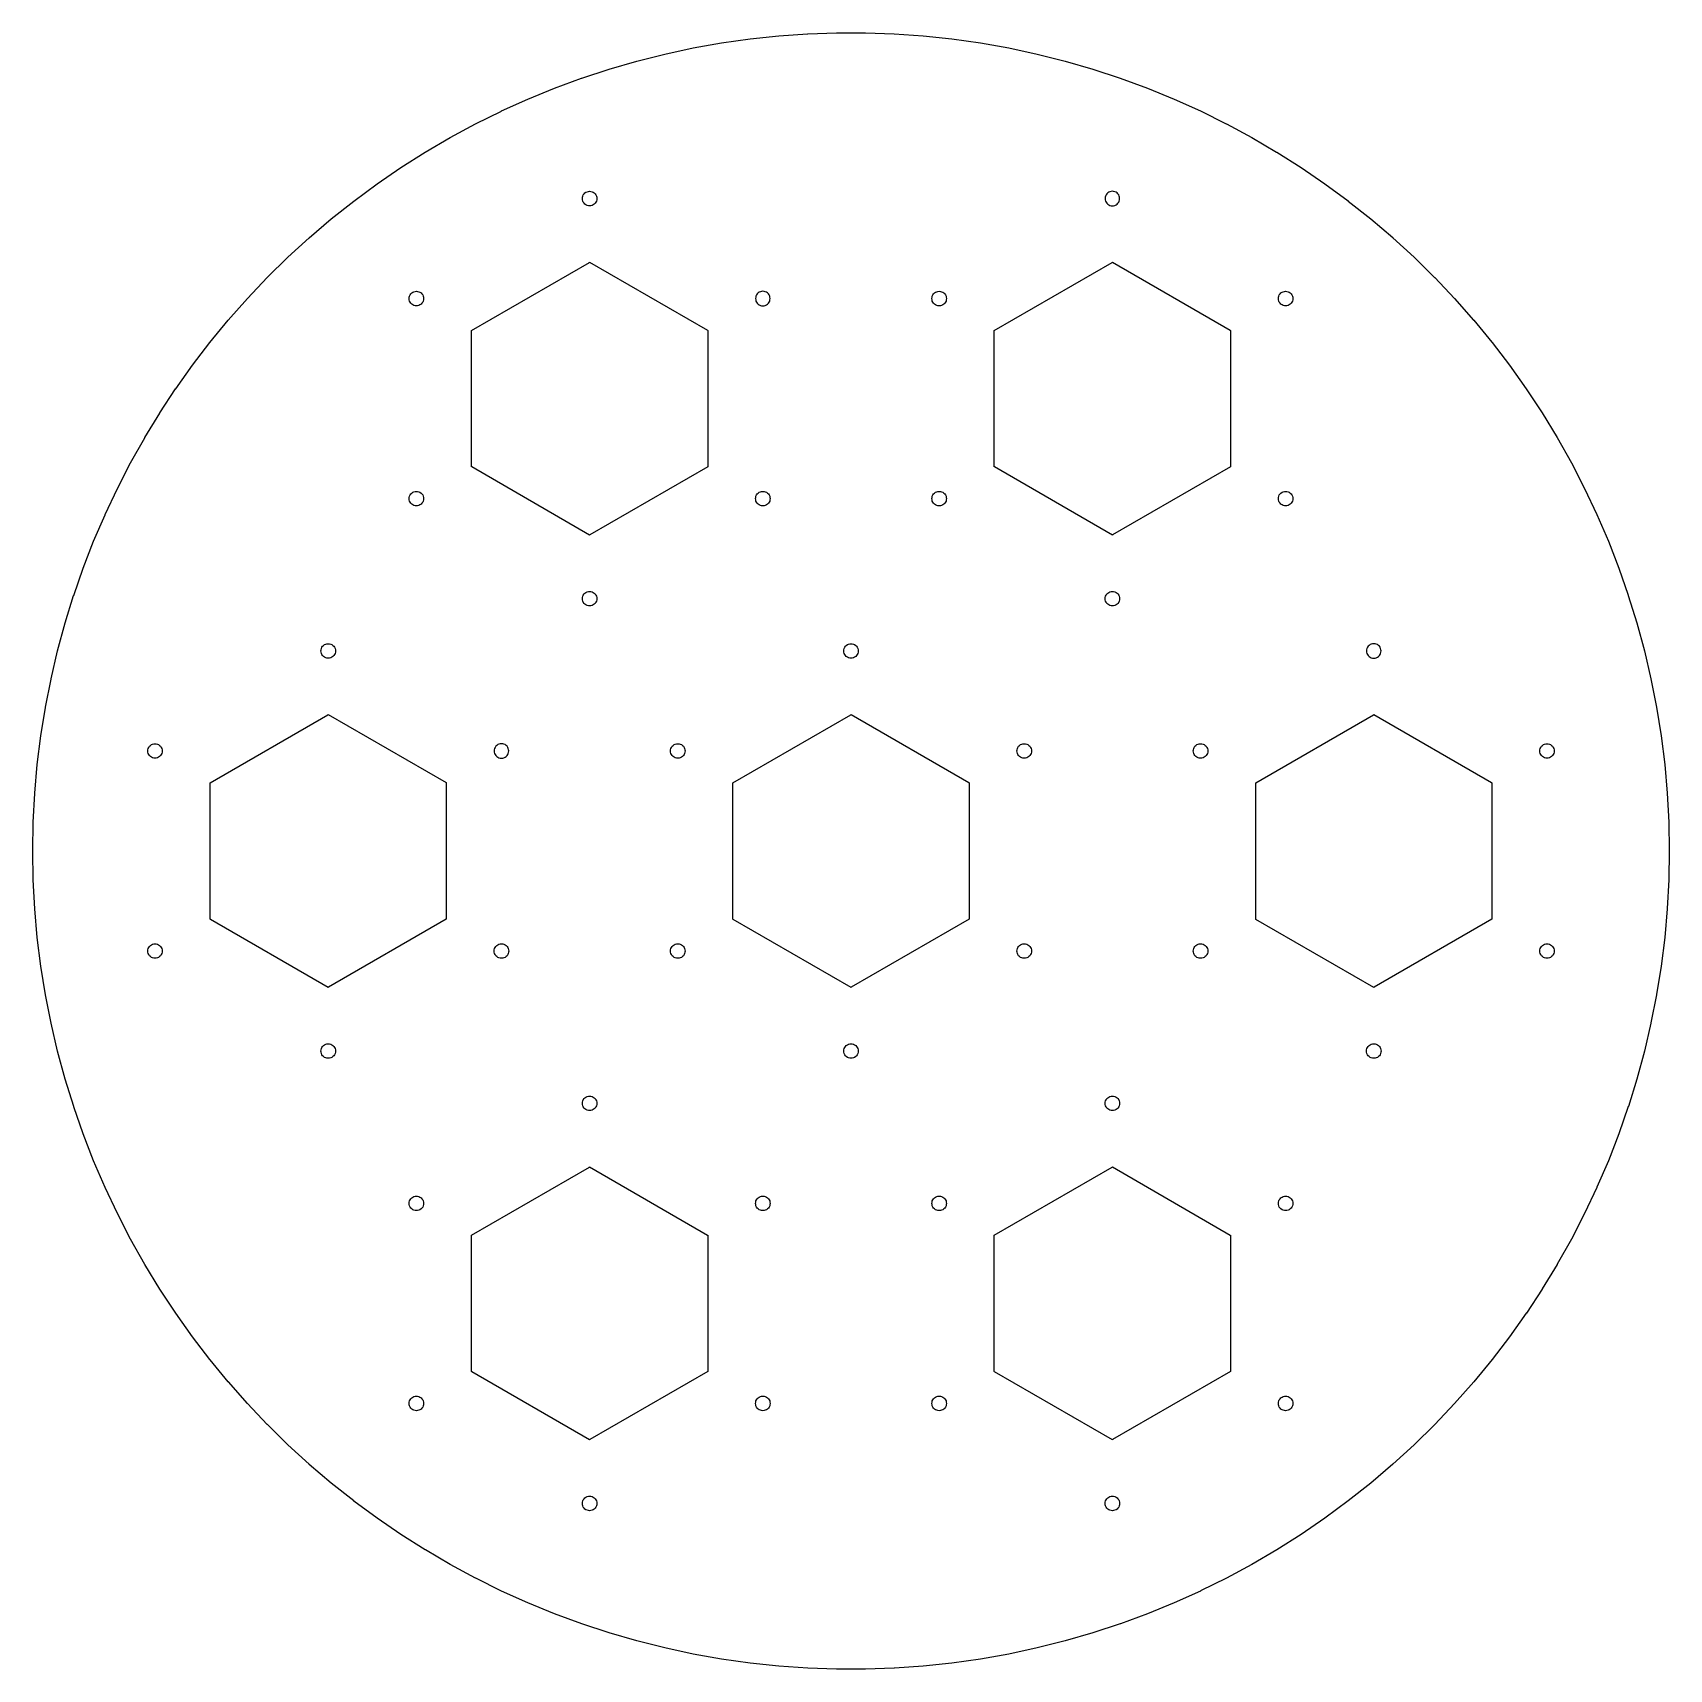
# Model space of a CAD drawing. Extents: x -380 to -20, y 20 to 380.
import ezdxf

# ---------------------------------------------------------------- set-up
doc = ezdxf.new("R2010")
doc.units = 0
doc.header["$MEASUREMENT"] = 0
doc.layers.add('スケッチ11', color=7, linetype='Continuous')

msp = doc.modelspace()

# ---------------------------------------------------------------- linework, layer by layer
at = {"layer": 'スケッチ11'}
for p, q in [((-228.47, 377.73, -4.99), (-222.19, 378.63, -4.99)), ((-222.19, 378.63, -4.99), (-222.18, 378.63, -4.99)), ((-222.18, 378.63, -4.99), (-215.88, 379.3, -4.99)), ((-215.88, 379.3, -4.99), (-215.86, 379.3, -4.99)), ((-215.86, 379.3, -4.99), (-209.54, 379.75, -4.99)), ((-209.54, 379.75, -4.99), (-209.53, 379.75, -4.99)), ((-209.53, 379.75, -4.99), (-203.19, 379.97, -4.99)), ((-203.19, 379.97, -4.99), (-203.18, 379.97, -4.99)), ((-203.18, 379.97, -4.99), (-196.84, 379.97, -4.99)), ((-196.84, 379.97, -4.99), (-196.82, 379.97, -4.99)), ((-196.82, 379.97, -4.99), (-190.49, 379.75, -4.99)), ((-190.49, 379.75, -4.99), (-190.47, 379.75, -4.99)), ((-190.47, 379.75, -4.99), (-184.15, 379.3, -4.99)), ((-184.15, 379.3, -4.99), (-184.14, 379.3, -4.99)), ((-184.14, 379.3, -4.99), (-177.83, 378.63, -4.99)), ((-177.83, 378.63, -4.99), (-177.82, 378.63, -4.99)), ((-177.82, 378.63, -4.99), (-171.54, 377.74, -4.99)), ((-247.1, 373.73, -4.99), (-240.95, 375.28, -4.99)), ((-240.95, 375.28, -4.99), (-240.94, 375.28, -4.99)), ((-240.94, 375.28, -4.99), (-234.74, 376.62, -4.99)), ((-234.74, 376.62, -4.99), (-234.73, 376.62, -4.99)), ((-234.73, 376.62, -4.99), (-228.48, 377.73, -4.99)), ((-228.48, 377.73, -4.99), (-228.47, 377.73, -4.99)), ((-171.54, 377.74, -4.99), (-171.53, 377.73, -4.99)), ((-171.53, 377.73, -4.99), (-165.29, 376.62, -4.99)), ((-165.29, 376.62, -4.99), (-165.27, 376.62, -4.99)), ((-165.27, 376.62, -4.99), (-159.07, 375.29, -4.99)), ((-159.07, 375.29, -4.99), (-159.06, 375.28, -4.99)), ((-159.06, 375.28, -4.99), (-152.91, 373.73, -4.99)), ((-259.24, 369.97, -4.99), (-253.21, 371.95, -4.99)), ((-253.21, 371.95, -4.99), (-253.2, 371.96, -4.99)), ((-253.2, 371.96, -4.99), (-247.11, 373.73, -4.99)), ((-247.11, 373.73, -4.99), (-247.1, 373.73, -4.99)), ((-152.91, 373.73, -4.99), (-152.9, 373.73, -4.99)), ((-152.9, 373.73, -4.99), (-146.81, 371.96, -4.99)), ((-146.81, 371.96, -4.99), (-146.8, 371.96, -4.99)), ((-146.8, 371.96, -4.99), (-140.78, 369.98, -4.99)), ((-271.08, 365.37, -4.99), (-265.21, 367.77, -4.99)), ((-265.21, 367.77, -4.99), (-265.2, 367.78, -4.99)), ((-265.2, 367.78, -4.99), (-259.25, 369.97, -4.99)), ((-259.25, 369.97, -4.99), (-259.24, 369.97, -4.99)), ((-140.78, 369.98, -4.99), (-140.76, 369.97, -4.99)), ((-140.76, 369.97, -4.99), (-134.81, 367.78, -4.99)), ((-134.81, 367.78, -4.99), (-134.8, 367.78, -4.99)), ((-134.8, 367.78, -4.99), (-128.93, 365.38, -4.99)), ((-276.87, 362.76, -4.99), (-271.09, 365.37, -4.99)), ((-271.09, 365.37, -4.99), (-271.08, 365.37, -4.99)), ((-128.93, 365.38, -4.99), (-128.92, 365.37, -4.99)), ((-128.92, 365.37, -4.99), (-123.14, 362.77, -4.99)), ((-282.57, 359.95, -4.99), (-276.88, 362.75, -4.99)), ((-276.88, 362.75, -4.99), (-276.87, 362.76, -4.99)), ((-123.14, 362.77, -4.99), (-123.13, 362.76, -4.99)), ((-123.13, 362.76, -4.99), (-117.45, 359.95, -4.99)), ((-293.64, 353.72, -4.99), (-288.17, 356.93, -4.99)), ((-288.17, 356.93, -4.99), (-288.16, 356.93, -4.99)), ((-288.16, 356.93, -4.99), (-282.58, 359.94, -4.99)), ((-282.58, 359.94, -4.99), (-282.57, 359.95, -4.99)), ((-117.45, 359.95, -4.99), (-117.43, 359.95, -4.99)), ((-117.43, 359.95, -4.99), (-111.85, 356.94, -4.99)), ((-111.85, 356.94, -4.99), (-111.84, 356.93, -4.99)), ((-111.84, 356.93, -4.99), (-106.37, 353.73, -4.99)), ((-299.01, 350.32, -4.99), (-293.65, 353.72, -4.99)), ((-293.65, 353.72, -4.99), (-293.64, 353.72, -4.99)), ((-106.37, 353.73, -4.99), (-106.36, 353.72, -4.99)), ((-106.36, 353.72, -4.99), (-101, 350.33, -4.99)), ((-304.25, 346.74, -4.99), (-299.02, 350.32, -4.99)), ((-299.02, 350.32, -4.99), (-299.01, 350.32, -4.99)), ((-101, 350.33, -4.99), (-100.99, 350.32, -4.99)), ((-100.99, 350.32, -4.99), (-95.76, 346.74, -4.99)), ((-309.37, 342.96, -4.99), (-304.26, 346.73, -4.99)), ((-304.26, 346.73, -4.99), (-304.25, 346.74, -4.99)), ((-95.76, 346.74, -4.99), (-95.75, 346.74, -4.99)), ((-95.75, 346.74, -4.99), (-90.64, 342.97, -4.99)), ((-314.34, 339.02, -4.99), (-309.38, 342.96, -4.99)), ((-309.38, 342.96, -4.99), (-309.37, 342.96, -4.99)), ((-259.1, 343.5, -4.99), (-259.08, 343.78, -4.99)), ((-259.08, 343.22, -4.99), (-259.1, 343.5, -4.99)), ((-259.08, 343.78, -4.99), (-259, 344.05, -4.99)), ((-259, 342.95, -4.99), (-259.08, 343.22, -4.99)), ((-259, 344.05, -4.99), (-258.89, 344.3, -4.99)), ((-258.89, 342.7, -4.99), (-259, 342.95, -4.99)), ((-258.89, 344.3, -4.99), (-258.73, 344.53, -4.99)), ((-258.73, 342.47, -4.99), (-258.89, 342.7, -4.99)), ((-258.73, 344.53, -4.99), (-258.53, 344.73, -4.99)), ((-258.53, 342.27, -4.99), (-258.73, 342.47, -4.99)), ((-258.53, 344.73, -4.99), (-258.3, 344.89, -4.99)), ((-258.3, 342.11, -4.99), (-258.53, 342.27, -4.99)), ((-258.3, 344.89, -4.99), (-258.05, 345, -4.99)), ((-258.05, 342, -4.99), (-258.3, 342.11, -4.99)), ((-258.05, 345, -4.99), (-257.78, 345.08, -4.99)), ((-257.78, 345.08, -4.99), (-257.5, 345.1, -4.99)), ((-257.5, 345.1, -4.99), (-257.22, 345.08, -4.99)), ((-257.22, 345.08, -4.99), (-256.95, 345, -4.99)), ((-256.95, 345, -4.99), (-256.7, 344.89, -4.99)), ((-256.7, 342.11, -4.99), (-256.95, 342, -4.99)), ((-256.7, 344.89, -4.99), (-256.47, 344.73, -4.99)), ((-256.47, 342.27, -4.99), (-256.7, 342.11, -4.99)), ((-256.47, 344.73, -4.99), (-256.27, 344.53, -4.99)), ((-256.27, 342.47, -4.99), (-256.47, 342.27, -4.99)), ((-256.27, 344.53, -4.99), (-256.11, 344.3, -4.99)), ((-256.11, 342.7, -4.99), (-256.27, 342.47, -4.99)), ((-256.11, 344.3, -4.99), (-256, 344.05, -4.99)), ((-256, 342.95, -4.99), (-256.11, 342.7, -4.99)), ((-256, 344.05, -4.99), (-255.92, 343.78, -4.99)), ((-255.92, 343.22, -4.99), (-256, 342.95, -4.99)), ((-255.92, 343.78, -4.99), (-255.9, 343.5, -4.99)), ((-255.9, 343.5, -4.99), (-255.92, 343.22, -4.99)), ((-144.08, 343.78, -4.99), (-144.1, 343.5, -4.99)), ((-144.1, 343.5, -4.99), (-144.08, 343.22, -4.99)), ((-144, 344.05, -4.99), (-144.08, 343.78, -4.99)), ((-144.08, 343.22, -4.99), (-144, 342.95, -4.99)), ((-143.89, 344.3, -4.99), (-144, 344.05, -4.99)), ((-144, 342.95, -4.99), (-143.89, 342.7, -4.99)), ((-143.73, 344.53, -4.99), (-143.89, 344.3, -4.99)), ((-143.89, 342.7, -4.99), (-143.73, 342.47, -4.99)), ((-143.53, 344.73, -4.99), (-143.73, 344.53, -4.99)), ((-143.73, 342.47, -4.99), (-143.53, 342.27, -4.99)), ((-143.3, 344.89, -4.99), (-143.53, 344.73, -4.99)), ((-143.53, 342.27, -4.99), (-143.3, 342.11, -4.99)), ((-143.05, 345, -4.99), (-143.3, 344.89, -4.99)), ((-143.3, 342.11, -4.99), (-143.05, 342, -4.99)), ((-142.78, 345.08, -4.99), (-143.05, 345, -4.99)), ((-142.5, 345.1, -4.99), (-142.78, 345.08, -4.99)), ((-142.22, 345.08, -4.99), (-142.5, 345.1, -4.99)), ((-141.95, 345, -4.99), (-142.22, 345.08, -4.99)), ((-141.7, 344.89, -4.99), (-141.95, 345, -4.99)), ((-141.95, 342, -4.99), (-141.7, 342.11, -4.99)), ((-141.47, 344.73, -4.99), (-141.7, 344.89, -4.99)), ((-141.7, 342.11, -4.99), (-141.47, 342.27, -4.99)), ((-141.27, 344.53, -4.99), (-141.47, 344.73, -4.99)), ((-141.47, 342.27, -4.99), (-141.27, 342.47, -4.99)), ((-141.11, 344.3, -4.99), (-141.27, 344.53, -4.99)), ((-141.27, 342.47, -4.99), (-141.11, 342.7, -4.99)), ((-141, 344.05, -4.99), (-141.11, 344.3, -4.99)), ((-141.11, 342.7, -4.99), (-141, 342.95, -4.99)), ((-140.92, 343.78, -4.99), (-141, 344.05, -4.99)), ((-141, 342.95, -4.99), (-140.92, 343.22, -4.99)), ((-140.9, 343.5, -4.99), (-140.92, 343.78, -4.99)), ((-140.92, 343.22, -4.99), (-140.9, 343.5, -4.99)), ((-90.64, 342.97, -4.99), (-90.63, 342.96, -4.99)), ((-90.63, 342.96, -4.99), (-85.67, 339.02, -4.99)), ((-319.18, 334.89, -4.99), (-314.35, 339.01, -4.99)), ((-314.35, 339.01, -4.99), (-314.34, 339.02, -4.99)), ((-257.78, 341.92, -4.99), (-258.05, 342, -4.99)), ((-257.5, 341.9, -4.99), (-257.78, 341.92, -4.99)), ((-257.22, 341.92, -4.99), (-257.5, 341.9, -4.99)), ((-256.95, 342, -4.99), (-257.22, 341.92, -4.99)), ((-143.05, 342, -4.99), (-142.78, 341.92, -4.99)), ((-142.78, 341.92, -4.99), (-142.5, 341.9, -4.99)), ((-142.5, 341.9, -4.99), (-142.22, 341.92, -4.99)), ((-142.22, 341.92, -4.99), (-141.95, 342, -4.99)), ((-85.67, 339.02, -4.99), (-85.66, 339.02, -4.99)), ((-85.66, 339.02, -4.99), (-80.83, 334.9, -4.99)), ((-323.87, 330.6, -4.99), (-319.19, 334.89, -4.99)), ((-319.19, 334.89, -4.99), (-319.18, 334.89, -4.99)), ((-80.83, 334.9, -4.99), (-80.82, 334.89, -4.99)), ((-80.82, 334.89, -4.99), (-76.14, 330.61, -4.99)), ((-328.4, 326.15, -4.99), (-323.87, 330.59, -4.99)), ((-323.87, 330.59, -4.99), (-323.87, 330.6, -4.99)), ((-283.48, 314.5, -4.99), (-257.55, 329.47, -4.99)), ((-257.55, 329.47, -4.99), (-257.5, 329.5, -4.99)), ((-257.5, 329.5, -4.99), (-231.57, 314.53, -4.99)), ((-168.48, 314.5, -4.99), (-142.55, 329.47, -4.99)), ((-142.55, 329.47, -4.99), (-142.5, 329.5, -4.99)), ((-142.5, 329.5, -4.99), (-116.57, 314.53, -4.99)), ((-76.14, 330.61, -4.99), (-76.13, 330.6, -4.99)), ((-76.13, 330.6, -4.99), (-71.61, 326.16, -4.99)), ((-332.77, 321.54, -4.99), (-328.41, 326.14, -4.99)), ((-328.41, 326.14, -4.99), (-328.4, 326.15, -4.99)), ((-71.61, 326.16, -4.99), (-71.6, 326.15, -4.99)), ((-71.6, 326.15, -4.99), (-67.24, 321.55, -4.99)), ((-336.98, 316.78, -4.99), (-332.78, 321.53, -4.99)), ((-332.78, 321.53, -4.99), (-332.77, 321.54, -4.99)), ((-297.21, 321.5, -4.99), (-297.18, 321.78, -4.99)), ((-297.18, 321.22, -4.99), (-297.21, 321.5, -4.99)), ((-297.18, 321.78, -4.99), (-297.11, 322.05, -4.99)), ((-297.11, 320.95, -4.99), (-297.18, 321.22, -4.99)), ((-297.11, 322.05, -4.99), (-296.99, 322.3, -4.99)), ((-296.99, 320.7, -4.99), (-297.11, 320.95, -4.99)), ((-296.99, 322.3, -4.99), (-296.83, 322.53, -4.99)), ((-296.83, 320.47, -4.99), (-296.99, 320.7, -4.99)), ((-296.83, 322.53, -4.99), (-296.63, 322.73, -4.99)), ((-296.63, 320.27, -4.99), (-296.83, 320.47, -4.99)), ((-296.63, 322.73, -4.99), (-296.41, 322.89, -4.99)), ((-296.41, 322.89, -4.99), (-296.15, 323, -4.99)), ((-296.15, 323, -4.99), (-295.88, 323.08, -4.99)), ((-295.88, 323.08, -4.99), (-295.61, 323.1, -4.99)), ((-295.61, 323.1, -4.99), (-295.33, 323.08, -4.99)), ((-295.33, 323.08, -4.99), (-295.06, 323, -4.99)), ((-295.06, 323, -4.99), (-294.81, 322.89, -4.99)), ((-294.81, 322.89, -4.99), (-294.58, 322.73, -4.99)), ((-294.58, 322.73, -4.99), (-294.38, 322.53, -4.99)), ((-294.38, 320.47, -4.99), (-294.58, 320.27, -4.99)), ((-294.38, 322.53, -4.99), (-294.22, 322.3, -4.99)), ((-294.22, 320.7, -4.99), (-294.38, 320.47, -4.99)), ((-294.22, 322.3, -4.99), (-294.1, 322.05, -4.99)), ((-294.1, 320.95, -4.99), (-294.22, 320.7, -4.99)), ((-294.1, 322.05, -4.99), (-294.03, 321.78, -4.99)), ((-294.03, 321.22, -4.99), (-294.1, 320.95, -4.99)), ((-294.03, 321.78, -4.99), (-294.01, 321.5, -4.99)), ((-294.01, 321.5, -4.99), (-294.03, 321.22, -4.99)), ((-220.97, 321.78, -4.99), (-220.99, 321.5, -4.99)), ((-220.99, 321.5, -4.99), (-220.97, 321.22, -4.99)), ((-220.9, 322.05, -4.99), (-220.97, 321.78, -4.99)), ((-220.97, 321.22, -4.99), (-220.9, 320.95, -4.99)), ((-220.78, 322.3, -4.99), (-220.9, 322.05, -4.99)), ((-220.9, 320.95, -4.99), (-220.78, 320.7, -4.99)), ((-220.62, 322.53, -4.99), (-220.78, 322.3, -4.99)), ((-220.78, 320.7, -4.99), (-220.62, 320.47, -4.99)), ((-220.42, 322.73, -4.99), (-220.62, 322.53, -4.99)), ((-220.62, 320.47, -4.99), (-220.42, 320.27, -4.99)), ((-220.19, 322.89, -4.99), (-220.42, 322.73, -4.99)), ((-219.94, 323, -4.99), (-220.19, 322.89, -4.99)), ((-219.67, 323.08, -4.99), (-219.94, 323, -4.99)), ((-219.39, 323.1, -4.99), (-219.67, 323.08, -4.99)), ((-219.12, 323.08, -4.99), (-219.39, 323.1, -4.99)), ((-218.85, 323, -4.99), (-219.12, 323.08, -4.99)), ((-218.59, 322.89, -4.99), (-218.85, 323, -4.99)), ((-218.37, 322.73, -4.99), (-218.59, 322.89, -4.99)), ((-218.17, 322.53, -4.99), (-218.37, 322.73, -4.99)), ((-218.37, 320.27, -4.99), (-218.17, 320.47, -4.99)), ((-218.01, 322.3, -4.99), (-218.17, 322.53, -4.99)), ((-218.17, 320.47, -4.99), (-218.01, 320.7, -4.99)), ((-217.89, 322.05, -4.99), (-218.01, 322.3, -4.99)), ((-218.01, 320.7, -4.99), (-217.89, 320.95, -4.99)), ((-217.82, 321.78, -4.99), (-217.89, 322.05, -4.99)), ((-217.89, 320.95, -4.99), (-217.82, 321.22, -4.99)), ((-217.79, 321.5, -4.99), (-217.82, 321.78, -4.99)), ((-217.82, 321.22, -4.99), (-217.79, 321.5, -4.99)), ((-182.21, 321.5, -4.99), (-182.18, 321.78, -4.99)), ((-182.18, 321.22, -4.99), (-182.21, 321.5, -4.99)), ((-182.18, 321.78, -4.99), (-182.11, 322.05, -4.99)), ((-182.11, 320.95, -4.99), (-182.18, 321.22, -4.99)), ((-182.11, 322.05, -4.99), (-181.99, 322.3, -4.99)), ((-181.99, 320.7, -4.99), (-182.11, 320.95, -4.99)), ((-181.99, 322.3, -4.99), (-181.83, 322.53, -4.99)), ((-181.83, 320.47, -4.99), (-181.99, 320.7, -4.99)), ((-181.83, 322.53, -4.99), (-181.63, 322.73, -4.99)), ((-181.63, 320.27, -4.99), (-181.83, 320.47, -4.99)), ((-181.63, 322.73, -4.99), (-181.41, 322.89, -4.99)), ((-181.41, 322.89, -4.99), (-181.15, 323, -4.99)), ((-181.15, 323, -4.99), (-180.88, 323.08, -4.99)), ((-180.88, 323.08, -4.99), (-180.61, 323.1, -4.99)), ((-180.61, 323.1, -4.99), (-180.33, 323.08, -4.99)), ((-180.33, 323.08, -4.99), (-180.06, 323, -4.99)), ((-180.06, 323, -4.99), (-179.81, 322.89, -4.99)), ((-179.81, 322.89, -4.99), (-179.58, 322.73, -4.99)), ((-179.58, 322.73, -4.99), (-179.38, 322.53, -4.99)), ((-179.38, 320.47, -4.99), (-179.58, 320.27, -4.99)), ((-179.38, 322.53, -4.99), (-179.22, 322.3, -4.99)), ((-179.22, 320.7, -4.99), (-179.38, 320.47, -4.99)), ((-179.22, 322.3, -4.99), (-179.1, 322.05, -4.99)), ((-179.1, 320.95, -4.99), (-179.22, 320.7, -4.99)), ((-179.1, 322.05, -4.99), (-179.03, 321.78, -4.99)), ((-179.03, 321.22, -4.99), (-179.1, 320.95, -4.99)), ((-179.03, 321.78, -4.99), (-179.01, 321.5, -4.99)), ((-179.01, 321.5, -4.99), (-179.03, 321.22, -4.99)), ((-105.99, 321.5, -4.99), (-105.97, 321.78, -4.99)), ((-105.97, 321.22, -4.99), (-105.99, 321.5, -4.99)), ((-105.97, 321.78, -4.99), (-105.9, 322.05, -4.99)), ((-105.9, 320.95, -4.99), (-105.97, 321.22, -4.99)), ((-105.9, 322.05, -4.99), (-105.78, 322.3, -4.99)), ((-105.78, 320.7, -4.99), (-105.9, 320.95, -4.99)), ((-105.78, 322.3, -4.99), (-105.62, 322.53, -4.99)), ((-105.62, 320.47, -4.99), (-105.78, 320.7, -4.99)), ((-105.62, 322.53, -4.99), (-105.42, 322.73, -4.99)), ((-105.42, 320.27, -4.99), (-105.62, 320.47, -4.99)), ((-105.42, 322.73, -4.99), (-105.19, 322.89, -4.99)), ((-105.19, 322.89, -4.99), (-104.94, 323, -4.99)), ((-104.94, 323, -4.99), (-104.67, 323.08, -4.99)), ((-104.67, 323.08, -4.99), (-104.39, 323.1, -4.99)), ((-104.39, 323.1, -4.99), (-104.12, 323.08, -4.99)), ((-104.12, 323.08, -4.99), (-103.85, 323, -4.99)), ((-103.85, 323, -4.99), (-103.59, 322.89, -4.99)), ((-103.59, 322.89, -4.99), (-103.37, 322.73, -4.99)), ((-103.37, 322.73, -4.99), (-103.17, 322.53, -4.99)), ((-103.17, 320.47, -4.99), (-103.37, 320.27, -4.99)), ((-103.17, 322.53, -4.99), (-103.01, 322.3, -4.99)), ((-103.01, 320.7, -4.99), (-103.17, 320.47, -4.99)), ((-103.01, 322.3, -4.99), (-102.89, 322.05, -4.99)), ((-102.89, 320.95, -4.99), (-103.01, 320.7, -4.99)), ((-102.89, 322.05, -4.99), (-102.82, 321.78, -4.99)), ((-102.82, 321.22, -4.99), (-102.89, 320.95, -4.99)), ((-102.82, 321.78, -4.99), (-102.79, 321.5, -4.99)), ((-102.79, 321.5, -4.99), (-102.82, 321.22, -4.99)), ((-67.24, 321.55, -4.99), (-67.23, 321.54, -4.99)), ((-67.23, 321.54, -4.99), (-63.03, 316.79, -4.99)), ((-296.41, 320.11, -4.99), (-296.63, 320.27, -4.99)), ((-296.15, 320, -4.99), (-296.41, 320.11, -4.99)), ((-295.88, 319.92, -4.99), (-296.15, 320, -4.99)), ((-295.61, 319.9, -4.99), (-295.88, 319.92, -4.99)), ((-295.33, 319.92, -4.99), (-295.61, 319.9, -4.99)), ((-295.06, 320, -4.99), (-295.33, 319.92, -4.99)), ((-294.81, 320.11, -4.99), (-295.06, 320, -4.99)), ((-294.58, 320.27, -4.99), (-294.81, 320.11, -4.99)), ((-220.42, 320.27, -4.99), (-220.2, 320.11, -4.99)), ((-220.2, 320.11, -4.99), (-219.94, 320, -4.99)), ((-219.94, 320, -4.99), (-219.67, 319.92, -4.99)), ((-219.67, 319.92, -4.99), (-219.4, 319.9, -4.99)), ((-219.4, 319.9, -4.99), (-219.12, 319.92, -4.99)), ((-219.12, 319.92, -4.99), (-218.85, 320, -4.99)), ((-218.85, 320, -4.99), (-218.6, 320.11, -4.99)), ((-218.6, 320.11, -4.99), (-218.37, 320.27, -4.99)), ((-181.41, 320.11, -4.99), (-181.63, 320.27, -4.99)), ((-181.15, 320, -4.99), (-181.41, 320.11, -4.99)), ((-180.88, 319.92, -4.99), (-181.15, 320, -4.99)), ((-180.61, 319.9, -4.99), (-180.88, 319.92, -4.99)), ((-180.33, 319.92, -4.99), (-180.61, 319.9, -4.99)), ((-180.06, 320, -4.99), (-180.33, 319.92, -4.99)), ((-179.81, 320.11, -4.99), (-180.06, 320, -4.99)), ((-179.58, 320.27, -4.99), (-179.81, 320.11, -4.99)), ((-105.19, 320.11, -4.99), (-105.42, 320.27, -4.99)), ((-104.94, 320, -4.99), (-105.19, 320.11, -4.99)), ((-104.67, 319.92, -4.99), (-104.94, 320, -4.99)), ((-104.39, 319.9, -4.99), (-104.67, 319.92, -4.99)), ((-104.12, 319.92, -4.99), (-104.39, 319.9, -4.99)), ((-103.85, 320, -4.99), (-104.12, 319.92, -4.99)), ((-103.59, 320.11, -4.99), (-103.85, 320, -4.99)), ((-103.37, 320.27, -4.99), (-103.59, 320.11, -4.99)), ((-341.01, 311.87, -4.99), (-336.98, 316.77, -4.99)), ((-336.98, 316.77, -4.99), (-336.98, 316.78, -4.99)), ((-283.48, 314.44, -4.99), (-283.48, 314.5, -4.99)), ((-283.48, 284.5, -4.99), (-283.48, 314.44, -4.99)), ((-231.57, 314.53, -4.99), (-231.52, 314.5, -4.99)), ((-231.52, 314.5, -4.99), (-231.52, 284.56, -4.99)), ((-168.48, 314.44, -4.99), (-168.48, 314.5, -4.99)), ((-168.48, 284.5, -4.99), (-168.48, 314.44, -4.99)), ((-116.57, 314.53, -4.99), (-116.52, 314.5, -4.99)), ((-116.52, 314.5, -4.99), (-116.52, 284.56, -4.99)), ((-63.03, 316.79, -4.99), (-63.02, 316.78, -4.99)), ((-63.02, 316.78, -4.99), (-59, 311.88, -4.99)), ((-344.87, 306.83, -4.99), (-341.02, 311.86, -4.99)), ((-341.02, 311.86, -4.99), (-341.01, 311.87, -4.99)), ((-59, 311.88, -4.99), (-58.99, 311.87, -4.99)), ((-58.99, 311.87, -4.99), (-55.14, 306.84, -4.99)), ((-348.55, 301.65, -4.99), (-344.88, 306.82, -4.99)), ((-344.88, 306.82, -4.99), (-344.87, 306.83, -4.99)), ((-55.14, 306.84, -4.99), (-55.13, 306.83, -4.99)), ((-55.13, 306.83, -4.99), (-51.46, 301.66, -4.99)), ((-352.05, 296.34, -4.99), (-348.56, 301.64, -4.99)), ((-348.56, 301.64, -4.99), (-348.55, 301.65, -4.99)), ((-51.46, 301.66, -4.99), (-51.45, 301.65, -4.99)), ((-51.45, 301.65, -4.99), (-47.96, 296.35, -4.99)), ((-355.35, 290.92, -4.99), (-352.05, 296.33, -4.99)), ((-352.05, 296.33, -4.99), (-352.05, 296.34, -4.99)), ((-47.96, 296.35, -4.99), (-47.95, 296.34, -4.99)), ((-47.95, 296.34, -4.99), (-44.65, 290.93, -4.99)), ((-358.46, 285.38, -4.99), (-355.36, 290.9, -4.99)), ((-355.36, 290.9, -4.99), (-355.35, 290.92, -4.99)), ((-44.65, 290.93, -4.99), (-44.65, 290.92, -4.99)), ((-44.65, 290.92, -4.99), (-41.54, 285.39, -4.99)), ((-361.38, 279.73, -4.99), (-358.47, 285.36, -4.99)), ((-358.47, 285.36, -4.99), (-358.46, 285.38, -4.99)), ((-283.43, 284.47, -4.99), (-283.48, 284.5, -4.99)), ((-257.5, 269.5, -4.99), (-283.43, 284.47, -4.99)), ((-231.52, 284.5, -4.99), (-257.45, 269.53, -4.99)), ((-231.52, 284.56, -4.99), (-231.52, 284.5, -4.99)), ((-168.43, 284.47, -4.99), (-168.48, 284.5, -4.99)), ((-142.5, 269.5, -4.99), (-168.43, 284.47, -4.99)), ((-116.52, 284.5, -4.99), (-142.45, 269.53, -4.99)), ((-116.52, 284.56, -4.99), (-116.52, 284.5, -4.99)), ((-41.54, 285.39, -4.99), (-41.54, 285.38, -4.99)), ((-41.54, 285.38, -4.99), (-38.63, 279.74, -4.99)), ((-364.09, 273.99, -4.99), (-361.38, 279.72, -4.99)), ((-361.38, 279.72, -4.99), (-361.38, 279.73, -4.99)), ((-297.21, 277.5, -4.99), (-297.18, 277.78, -4.99)), ((-297.18, 277.22, -4.99), (-297.21, 277.5, -4.99)), ((-297.18, 277.78, -4.99), (-297.11, 278.05, -4.99)), ((-297.11, 276.95, -4.99), (-297.18, 277.22, -4.99)), ((-297.11, 278.05, -4.99), (-296.99, 278.3, -4.99)), ((-296.99, 278.3, -4.99), (-296.83, 278.53, -4.99)), ((-296.83, 278.53, -4.99), (-296.63, 278.73, -4.99)), ((-296.63, 278.73, -4.99), (-296.41, 278.89, -4.99)), ((-296.41, 278.89, -4.99), (-296.15, 279, -4.99)), ((-296.15, 279, -4.99), (-295.88, 279.08, -4.99)), ((-295.88, 279.08, -4.99), (-295.61, 279.1, -4.99)), ((-295.61, 279.1, -4.99), (-295.33, 279.08, -4.99)), ((-295.33, 279.08, -4.99), (-295.06, 279, -4.99)), ((-295.06, 279, -4.99), (-294.81, 278.89, -4.99)), ((-294.81, 278.89, -4.99), (-294.58, 278.73, -4.99)), ((-294.58, 278.73, -4.99), (-294.38, 278.53, -4.99)), ((-294.38, 278.53, -4.99), (-294.22, 278.3, -4.99)), ((-294.22, 278.3, -4.99), (-294.1, 278.05, -4.99)), ((-294.1, 278.05, -4.99), (-294.03, 277.78, -4.99)), ((-294.03, 277.22, -4.99), (-294.1, 276.95, -4.99)), ((-294.03, 277.78, -4.99), (-294.01, 277.5, -4.99)), ((-294.01, 277.5, -4.99), (-294.03, 277.22, -4.99)), ((-220.99, 277.5, -4.99), (-220.97, 277.78, -4.99)), ((-220.97, 277.22, -4.99), (-220.99, 277.5, -4.99)), ((-220.97, 277.78, -4.99), (-220.9, 278.05, -4.99)), ((-220.9, 276.95, -4.99), (-220.97, 277.22, -4.99)), ((-220.9, 278.05, -4.99), (-220.78, 278.3, -4.99)), ((-220.78, 278.3, -4.99), (-220.62, 278.53, -4.99)), ((-220.62, 278.53, -4.99), (-220.42, 278.73, -4.99)), ((-220.42, 278.73, -4.99), (-220.19, 278.89, -4.99)), ((-220.19, 278.89, -4.99), (-219.94, 279, -4.99)), ((-219.94, 279, -4.99), (-219.67, 279.08, -4.99)), ((-219.67, 279.08, -4.99), (-219.39, 279.1, -4.99)), ((-219.39, 279.1, -4.99), (-219.12, 279.08, -4.99)), ((-219.12, 279.08, -4.99), (-218.85, 279, -4.99)), ((-218.85, 279, -4.99), (-218.59, 278.89, -4.99)), ((-218.59, 278.89, -4.99), (-218.37, 278.73, -4.99)), ((-218.37, 278.73, -4.99), (-218.17, 278.53, -4.99)), ((-218.17, 278.53, -4.99), (-218.01, 278.3, -4.99)), ((-218.01, 278.3, -4.99), (-217.89, 278.05, -4.99)), ((-217.89, 278.05, -4.99), (-217.82, 277.78, -4.99)), ((-217.82, 277.22, -4.99), (-217.89, 276.95, -4.99)), ((-217.82, 277.78, -4.99), (-217.79, 277.5, -4.99)), ((-217.79, 277.5, -4.99), (-217.82, 277.22, -4.99)), ((-182.21, 277.5, -4.99), (-182.18, 277.78, -4.99)), ((-182.18, 277.22, -4.99), (-182.21, 277.5, -4.99)), ((-182.18, 277.78, -4.99), (-182.11, 278.05, -4.99)), ((-182.11, 276.95, -4.99), (-182.18, 277.22, -4.99)), ((-182.11, 278.05, -4.99), (-181.99, 278.3, -4.99)), ((-181.99, 278.3, -4.99), (-181.83, 278.53, -4.99)), ((-181.83, 278.53, -4.99), (-181.63, 278.73, -4.99)), ((-181.63, 278.73, -4.99), (-181.41, 278.89, -4.99)), ((-181.41, 278.89, -4.99), (-181.15, 279, -4.99)), ((-181.15, 279, -4.99), (-180.88, 279.08, -4.99)), ((-180.88, 279.08, -4.99), (-180.61, 279.1, -4.99)), ((-180.61, 279.1, -4.99), (-180.33, 279.08, -4.99)), ((-180.33, 279.08, -4.99), (-180.06, 279, -4.99)), ((-180.06, 279, -4.99), (-179.81, 278.89, -4.99)), ((-179.81, 278.89, -4.99), (-179.58, 278.73, -4.99)), ((-179.58, 278.73, -4.99), (-179.38, 278.53, -4.99)), ((-179.38, 278.53, -4.99), (-179.22, 278.3, -4.99)), ((-179.22, 278.3, -4.99), (-179.1, 278.05, -4.99)), ((-179.1, 278.05, -4.99), (-179.03, 277.78, -4.99)), ((-179.03, 277.22, -4.99), (-179.1, 276.95, -4.99)), ((-179.03, 277.78, -4.99), (-179.01, 277.5, -4.99)), ((-179.01, 277.5, -4.99), (-179.03, 277.22, -4.99)), ((-105.99, 277.5, -4.99), (-105.97, 277.78, -4.99)), ((-105.97, 277.22, -4.99), (-105.99, 277.5, -4.99)), ((-105.97, 277.78, -4.99), (-105.9, 278.05, -4.99)), ((-105.9, 276.95, -4.99), (-105.97, 277.22, -4.99)), ((-105.9, 278.05, -4.99), (-105.78, 278.3, -4.99)), ((-105.78, 278.3, -4.99), (-105.62, 278.53, -4.99)), ((-105.62, 278.53, -4.99), (-105.42, 278.73, -4.99)), ((-105.42, 278.73, -4.99), (-105.19, 278.89, -4.99)), ((-105.19, 278.89, -4.99), (-104.94, 279, -4.99)), ((-104.94, 279, -4.99), (-104.67, 279.08, -4.99)), ((-104.67, 279.08, -4.99), (-104.39, 279.1, -4.99)), ((-104.39, 279.1, -4.99), (-104.12, 279.08, -4.99)), ((-104.12, 279.08, -4.99), (-103.85, 279, -4.99)), ((-103.85, 279, -4.99), (-103.59, 278.89, -4.99)), ((-103.59, 278.89, -4.99), (-103.37, 278.73, -4.99)), ((-103.37, 278.73, -4.99), (-103.17, 278.53, -4.99)), ((-103.17, 278.53, -4.99), (-103.01, 278.3, -4.99)), ((-103.01, 278.3, -4.99), (-102.89, 278.05, -4.99)), ((-102.89, 278.05, -4.99), (-102.82, 277.78, -4.99)), ((-102.82, 277.22, -4.99), (-102.89, 276.95, -4.99)), ((-102.82, 277.78, -4.99), (-102.79, 277.5, -4.99)), ((-102.79, 277.5, -4.99), (-102.82, 277.22, -4.99)), ((-38.63, 279.74, -4.99), (-38.62, 279.73, -4.99)), ((-38.62, 279.73, -4.99), (-35.91, 274, -4.99)), ((-366.6, 268.15, -4.99), (-364.1, 273.97, -4.99)), ((-364.1, 273.97, -4.99), (-364.09, 273.99, -4.99)), ((-296.99, 276.7, -4.99), (-297.11, 276.95, -4.99)), ((-296.83, 276.47, -4.99), (-296.99, 276.7, -4.99)), ((-296.63, 276.27, -4.99), (-296.83, 276.47, -4.99)), ((-296.41, 276.11, -4.99), (-296.63, 276.27, -4.99)), ((-296.15, 276, -4.99), (-296.41, 276.11, -4.99)), ((-295.88, 275.92, -4.99), (-296.15, 276, -4.99)), ((-295.61, 275.9, -4.99), (-295.88, 275.92, -4.99)), ((-295.33, 275.92, -4.99), (-295.61, 275.9, -4.99)), ((-295.06, 276, -4.99), (-295.33, 275.92, -4.99)), ((-294.81, 276.11, -4.99), (-295.06, 276, -4.99)), ((-294.58, 276.27, -4.99), (-294.81, 276.11, -4.99)), ((-294.38, 276.47, -4.99), (-294.58, 276.27, -4.99)), ((-294.22, 276.7, -4.99), (-294.38, 276.47, -4.99)), ((-294.1, 276.95, -4.99), (-294.22, 276.7, -4.99)), ((-220.78, 276.7, -4.99), (-220.9, 276.95, -4.99)), ((-220.62, 276.47, -4.99), (-220.78, 276.7, -4.99)), ((-220.42, 276.27, -4.99), (-220.62, 276.47, -4.99)), ((-220.19, 276.11, -4.99), (-220.42, 276.27, -4.99)), ((-219.94, 276, -4.99), (-220.19, 276.11, -4.99)), ((-219.67, 275.92, -4.99), (-219.94, 276, -4.99)), ((-219.39, 275.9, -4.99), (-219.67, 275.92, -4.99)), ((-219.12, 275.92, -4.99), (-219.39, 275.9, -4.99)), ((-218.85, 276, -4.99), (-219.12, 275.92, -4.99)), ((-218.59, 276.11, -4.99), (-218.85, 276, -4.99)), ((-218.37, 276.27, -4.99), (-218.59, 276.11, -4.99)), ((-218.17, 276.47, -4.99), (-218.37, 276.27, -4.99)), ((-218.01, 276.7, -4.99), (-218.17, 276.47, -4.99)), ((-217.89, 276.95, -4.99), (-218.01, 276.7, -4.99)), ((-181.99, 276.7, -4.99), (-182.11, 276.95, -4.99)), ((-181.83, 276.47, -4.99), (-181.99, 276.7, -4.99)), ((-181.63, 276.27, -4.99), (-181.83, 276.47, -4.99)), ((-181.41, 276.11, -4.99), (-181.63, 276.27, -4.99)), ((-181.15, 276, -4.99), (-181.41, 276.11, -4.99)), ((-180.88, 275.92, -4.99), (-181.15, 276, -4.99)), ((-180.61, 275.9, -4.99), (-180.88, 275.92, -4.99)), ((-180.33, 275.92, -4.99), (-180.61, 275.9, -4.99)), ((-180.06, 276, -4.99), (-180.33, 275.92, -4.99)), ((-179.81, 276.11, -4.99), (-180.06, 276, -4.99)), ((-179.58, 276.27, -4.99), (-179.81, 276.11, -4.99)), ((-179.38, 276.47, -4.99), (-179.58, 276.27, -4.99)), ((-179.22, 276.7, -4.99), (-179.38, 276.47, -4.99)), ((-179.1, 276.95, -4.99), (-179.22, 276.7, -4.99)), ((-105.78, 276.7, -4.99), (-105.9, 276.95, -4.99)), ((-105.62, 276.47, -4.99), (-105.78, 276.7, -4.99)), ((-105.42, 276.27, -4.99), (-105.62, 276.47, -4.99)), ((-105.19, 276.11, -4.99), (-105.42, 276.27, -4.99)), ((-104.94, 276, -4.99), (-105.19, 276.11, -4.99)), ((-104.67, 275.92, -4.99), (-104.94, 276, -4.99)), ((-104.39, 275.9, -4.99), (-104.67, 275.92, -4.99)), ((-104.12, 275.92, -4.99), (-104.39, 275.9, -4.99)), ((-103.85, 276, -4.99), (-104.12, 275.92, -4.99)), ((-103.59, 276.11, -4.99), (-103.85, 276, -4.99)), ((-103.37, 276.27, -4.99), (-103.59, 276.11, -4.99)), ((-103.17, 276.47, -4.99), (-103.37, 276.27, -4.99)), ((-103.01, 276.7, -4.99), (-103.17, 276.47, -4.99)), ((-102.89, 276.95, -4.99), (-103.01, 276.7, -4.99)), ((-35.91, 274, -4.99), (-35.91, 273.99, -4.99)), ((-35.91, 273.99, -4.99), (-33.4, 268.16, -4.99)), ((-368.9, 262.23, -4.99), (-366.61, 268.14, -4.99)), ((-366.61, 268.14, -4.99), (-366.6, 268.15, -4.99)), ((-257.45, 269.53, -4.99), (-257.5, 269.5, -4.99)), ((-142.45, 269.53, -4.99), (-142.5, 269.5, -4.99)), ((-33.4, 268.16, -4.99), (-33.4, 268.15, -4.99)), ((-33.4, 268.15, -4.99), (-31.1, 262.24, -4.99)), ((-370.99, 256.23, -4.99), (-368.91, 262.21, -4.99)), ((-368.91, 262.21, -4.99), (-368.9, 262.23, -4.99)), ((-31.1, 262.24, -4.99), (-31.1, 262.23, -4.99)), ((-31.1, 262.23, -4.99), (-29.01, 256.24, -4.99)), ((-372.87, 250.16, -4.99), (-371, 256.21, -4.99)), ((-371, 256.21, -4.99), (-370.99, 256.23, -4.99)), ((-259.1, 255.5, -4.99), (-259.08, 255.78, -4.99)), ((-259.08, 255.78, -4.99), (-259, 256.05, -4.99)), ((-259, 256.05, -4.99), (-258.89, 256.3, -4.99)), ((-258.89, 256.3, -4.99), (-258.73, 256.53, -4.99)), ((-258.73, 256.53, -4.99), (-258.53, 256.73, -4.99)), ((-258.53, 256.73, -4.99), (-258.3, 256.89, -4.99)), ((-258.3, 256.89, -4.99), (-258.05, 257, -4.99)), ((-258.05, 257, -4.99), (-257.78, 257.08, -4.99)), ((-257.78, 257.08, -4.99), (-257.5, 257.1, -4.99)), ((-257.5, 257.1, -4.99), (-257.22, 257.08, -4.99)), ((-257.22, 257.08, -4.99), (-256.95, 257, -4.99)), ((-256.95, 257, -4.99), (-256.7, 256.89, -4.99)), ((-256.7, 256.89, -4.99), (-256.47, 256.73, -4.99)), ((-256.47, 256.73, -4.99), (-256.27, 256.53, -4.99)), ((-256.27, 256.53, -4.99), (-256.11, 256.3, -4.99)), ((-256.11, 256.3, -4.99), (-256, 256.05, -4.99)), ((-256, 256.05, -4.99), (-255.92, 255.78, -4.99)), ((-255.92, 255.78, -4.99), (-255.9, 255.5, -4.99)), ((-144.1, 255.5, -4.99), (-144.08, 255.78, -4.99)), ((-144.08, 255.78, -4.99), (-144, 256.05, -4.99)), ((-144, 256.05, -4.99), (-143.89, 256.3, -4.99)), ((-143.89, 256.3, -4.99), (-143.73, 256.53, -4.99)), ((-143.73, 256.53, -4.99), (-143.53, 256.73, -4.99)), ((-143.53, 256.73, -4.99), (-143.3, 256.89, -4.99)), ((-143.3, 256.89, -4.99), (-143.05, 257, -4.99)), ((-143.05, 257, -4.99), (-142.78, 257.08, -4.99)), ((-142.78, 257.08, -4.99), (-142.5, 257.1, -4.99)), ((-142.5, 257.1, -4.99), (-142.22, 257.08, -4.99)), ((-142.22, 257.08, -4.99), (-141.95, 257, -4.99)), ((-141.95, 257, -4.99), (-141.7, 256.89, -4.99)), ((-141.7, 256.89, -4.99), (-141.47, 256.73, -4.99)), ((-141.47, 256.73, -4.99), (-141.27, 256.53, -4.99)), ((-141.27, 256.53, -4.99), (-141.11, 256.3, -4.99)), ((-141.11, 256.3, -4.99), (-141, 256.05, -4.99)), ((-141, 256.05, -4.99), (-140.92, 255.78, -4.99)), ((-140.92, 255.78, -4.99), (-140.9, 255.5, -4.99)), ((-29.01, 256.24, -4.99), (-29.01, 256.23, -4.99)), ((-29.01, 256.23, -4.99), (-27.13, 250.17, -4.99)), ((-259.08, 255.22, -4.99), (-259.1, 255.5, -4.99)), ((-259, 254.95, -4.99), (-259.08, 255.22, -4.99)), ((-258.89, 254.7, -4.99), (-259, 254.95, -4.99)), ((-258.73, 254.47, -4.99), (-258.89, 254.7, -4.99)), ((-258.53, 254.27, -4.99), (-258.73, 254.47, -4.99)), ((-258.3, 254.11, -4.99), (-258.53, 254.27, -4.99)), ((-258.05, 254, -4.99), (-258.3, 254.11, -4.99)), ((-257.78, 253.92, -4.99), (-258.05, 254, -4.99)), ((-257.5, 253.9, -4.99), (-257.78, 253.92, -4.99)), ((-257.22, 253.92, -4.99), (-257.5, 253.9, -4.99)), ((-256.95, 254, -4.99), (-257.22, 253.92, -4.99)), ((-256.7, 254.11, -4.99), (-256.95, 254, -4.99)), ((-256.47, 254.27, -4.99), (-256.7, 254.11, -4.99)), ((-256.27, 254.47, -4.99), (-256.47, 254.27, -4.99)), ((-256.11, 254.7, -4.99), (-256.27, 254.47, -4.99)), ((-256, 254.95, -4.99), (-256.11, 254.7, -4.99)), ((-255.92, 255.22, -4.99), (-256, 254.95, -4.99)), ((-255.9, 255.5, -4.99), (-255.92, 255.22, -4.99)), ((-144.08, 255.22, -4.99), (-144.1, 255.5, -4.99)), ((-144, 254.95, -4.99), (-144.08, 255.22, -4.99)), ((-143.89, 254.7, -4.99), (-144, 254.95, -4.99)), ((-143.73, 254.47, -4.99), (-143.89, 254.7, -4.99)), ((-143.53, 254.27, -4.99), (-143.73, 254.47, -4.99)), ((-143.3, 254.11, -4.99), (-143.53, 254.27, -4.99)), ((-143.05, 254, -4.99), (-143.3, 254.11, -4.99)), ((-142.78, 253.92, -4.99), (-143.05, 254, -4.99)), ((-142.5, 253.9, -4.99), (-142.78, 253.92, -4.99)), ((-142.22, 253.92, -4.99), (-142.5, 253.9, -4.99)), ((-141.95, 254, -4.99), (-142.22, 253.92, -4.99)), ((-141.7, 254.11, -4.99), (-141.95, 254, -4.99)), ((-141.47, 254.27, -4.99), (-141.7, 254.11, -4.99)), ((-141.27, 254.47, -4.99), (-141.47, 254.27, -4.99)), ((-141.11, 254.7, -4.99), (-141.27, 254.47, -4.99)), ((-141, 254.95, -4.99), (-141.11, 254.7, -4.99)), ((-140.92, 255.22, -4.99), (-141, 254.95, -4.99)), ((-140.9, 255.5, -4.99), (-140.92, 255.22, -4.99)), ((-374.53, 244.03, -4.99), (-372.87, 250.15, -4.99)), ((-372.87, 250.15, -4.99), (-372.87, 250.16, -4.99)), ((-27.13, 250.17, -4.99), (-27.13, 250.16, -4.99)), ((-27.13, 250.16, -4.99), (-25.47, 244.04, -4.99)), ((-316.39, 244.8, -4.99), (-316.23, 245.03, -4.99)), ((-316.23, 245.03, -4.99), (-316.03, 245.23, -4.99)), ((-316.03, 245.23, -4.99), (-315.8, 245.39, -4.99)), ((-315.8, 245.39, -4.99), (-315.55, 245.5, -4.99)), ((-315.55, 245.5, -4.99), (-315.28, 245.58, -4.99)), ((-315.28, 245.58, -4.99), (-315, 245.6, -4.99)), ((-315, 245.6, -4.99), (-314.72, 245.58, -4.99)), ((-314.72, 245.58, -4.99), (-314.45, 245.5, -4.99)), ((-314.45, 245.5, -4.99), (-314.2, 245.39, -4.99)), ((-314.2, 245.39, -4.99), (-313.97, 245.23, -4.99)), ((-313.97, 245.23, -4.99), (-313.77, 245.03, -4.99)), ((-313.77, 245.03, -4.99), (-313.61, 244.8, -4.99)), ((-201.39, 244.8, -4.99), (-201.23, 245.03, -4.99)), ((-201.23, 245.03, -4.99), (-201.03, 245.23, -4.99)), ((-201.03, 245.23, -4.99), (-200.8, 245.39, -4.99)), ((-200.8, 245.39, -4.99), (-200.55, 245.5, -4.99)), ((-200.55, 245.5, -4.99), (-200.28, 245.58, -4.99)), ((-200.28, 245.58, -4.99), (-200, 245.6, -4.99)), ((-200, 245.6, -4.99), (-199.72, 245.58, -4.99)), ((-199.72, 245.58, -4.99), (-199.45, 245.5, -4.99)), ((-199.45, 245.5, -4.99), (-199.2, 245.39, -4.99)), ((-199.2, 245.39, -4.99), (-198.97, 245.23, -4.99)), ((-198.97, 245.23, -4.99), (-198.77, 245.03, -4.99)), ((-198.77, 245.03, -4.99), (-198.61, 244.8, -4.99)), ((-86.39, 244.8, -4.99), (-86.5, 244.55, -4.99)), ((-86.23, 245.03, -4.99), (-86.39, 244.8, -4.99)), ((-86.03, 245.23, -4.99), (-86.23, 245.03, -4.99)), ((-85.8, 245.39, -4.99), (-86.03, 245.23, -4.99)), ((-85.55, 245.5, -4.99), (-85.8, 245.39, -4.99)), ((-85.28, 245.58, -4.99), (-85.55, 245.5, -4.99)), ((-85, 245.6, -4.99), (-85.28, 245.58, -4.99)), ((-84.72, 245.58, -4.99), (-85, 245.6, -4.99)), ((-84.45, 245.5, -4.99), (-84.72, 245.58, -4.99)), ((-84.2, 245.39, -4.99), (-84.45, 245.5, -4.99)), ((-83.97, 245.23, -4.99), (-84.2, 245.39, -4.99)), ((-83.77, 245.03, -4.99), (-83.97, 245.23, -4.99)), ((-83.61, 244.8, -4.99), (-83.77, 245.03, -4.99)), ((-375.98, 237.84, -4.99), (-374.54, 244.01, -4.99)), ((-374.54, 244.01, -4.99), (-374.53, 244.03, -4.99)), ((-316.6, 244, -4.99), (-316.58, 244.28, -4.99)), ((-316.58, 243.72, -4.99), (-316.6, 244, -4.99)), ((-316.58, 244.28, -4.99), (-316.5, 244.55, -4.99)), ((-316.5, 243.45, -4.99), (-316.58, 243.72, -4.99)), ((-316.5, 244.55, -4.99), (-316.39, 244.8, -4.99)), ((-316.39, 243.2, -4.99), (-316.5, 243.45, -4.99)), ((-316.23, 242.97, -4.99), (-316.39, 243.2, -4.99)), ((-316.03, 242.77, -4.99), (-316.23, 242.97, -4.99)), ((-315.8, 242.61, -4.99), (-316.03, 242.77, -4.99)), ((-315.55, 242.5, -4.99), (-315.8, 242.61, -4.99)), ((-315.28, 242.42, -4.99), (-315.55, 242.5, -4.99)), ((-315, 242.4, -4.99), (-315.28, 242.42, -4.99)), ((-314.72, 242.42, -4.99), (-315, 242.4, -4.99)), ((-314.45, 242.5, -4.99), (-314.72, 242.42, -4.99)), ((-314.2, 242.61, -4.99), (-314.45, 242.5, -4.99)), ((-313.97, 242.77, -4.99), (-314.2, 242.61, -4.99)), ((-313.77, 242.97, -4.99), (-313.97, 242.77, -4.99)), ((-313.61, 243.2, -4.99), (-313.77, 242.97, -4.99)), ((-313.61, 244.8, -4.99), (-313.5, 244.55, -4.99)), ((-313.5, 243.45, -4.99), (-313.61, 243.2, -4.99)), ((-313.5, 244.55, -4.99), (-313.42, 244.28, -4.99)), ((-313.42, 243.72, -4.99), (-313.5, 243.45, -4.99)), ((-313.42, 244.28, -4.99), (-313.4, 244, -4.99)), ((-313.4, 244, -4.99), (-313.42, 243.72, -4.99)), ((-201.6, 244, -4.99), (-201.58, 244.28, -4.99)), ((-201.58, 243.72, -4.99), (-201.6, 244, -4.99)), ((-201.58, 244.28, -4.99), (-201.5, 244.55, -4.99)), ((-201.5, 243.45, -4.99), (-201.58, 243.72, -4.99)), ((-201.5, 244.55, -4.99), (-201.39, 244.8, -4.99)), ((-201.39, 243.2, -4.99), (-201.5, 243.45, -4.99)), ((-201.23, 242.97, -4.99), (-201.39, 243.2, -4.99)), ((-201.03, 242.77, -4.99), (-201.23, 242.97, -4.99)), ((-200.8, 242.61, -4.99), (-201.03, 242.77, -4.99)), ((-200.55, 242.5, -4.99), (-200.8, 242.61, -4.99)), ((-200.28, 242.42, -4.99), (-200.55, 242.5, -4.99)), ((-200, 242.4, -4.99), (-200.28, 242.42, -4.99)), ((-199.72, 242.42, -4.99), (-200, 242.4, -4.99)), ((-199.45, 242.5, -4.99), (-199.72, 242.42, -4.99)), ((-199.2, 242.61, -4.99), (-199.45, 242.5, -4.99)), ((-198.97, 242.77, -4.99), (-199.2, 242.61, -4.99)), ((-198.77, 242.97, -4.99), (-198.97, 242.77, -4.99)), ((-198.61, 243.2, -4.99), (-198.77, 242.97, -4.99)), ((-198.61, 244.8, -4.99), (-198.5, 244.55, -4.99)), ((-198.5, 243.45, -4.99), (-198.61, 243.2, -4.99)), ((-198.5, 244.55, -4.99), (-198.42, 244.28, -4.99)), ((-198.42, 243.72, -4.99), (-198.5, 243.45, -4.99)), ((-198.42, 244.28, -4.99), (-198.4, 244, -4.99)), ((-198.4, 244, -4.99), (-198.42, 243.72, -4.99)), ((-86.58, 244.28, -4.99), (-86.6, 244, -4.99)), ((-86.6, 244, -4.99), (-86.58, 243.72, -4.99)), ((-86.5, 244.55, -4.99), (-86.58, 244.28, -4.99)), ((-86.58, 243.72, -4.99), (-86.5, 243.45, -4.99)), ((-86.5, 243.45, -4.99), (-86.39, 243.2, -4.99)), ((-86.39, 243.2, -4.99), (-86.23, 242.97, -4.99)), ((-86.23, 242.97, -4.99), (-86.03, 242.77, -4.99)), ((-86.03, 242.77, -4.99), (-85.8, 242.61, -4.99)), ((-85.8, 242.61, -4.99), (-85.55, 242.5, -4.99)), ((-85.55, 242.5, -4.99), (-85.28, 242.42, -4.99)), ((-85.28, 242.42, -4.99), (-85, 242.4, -4.99)), ((-85, 242.4, -4.99), (-84.72, 242.42, -4.99)), ((-84.72, 242.42, -4.99), (-84.45, 242.5, -4.99)), ((-84.45, 242.5, -4.99), (-84.2, 242.61, -4.99)), ((-84.2, 242.61, -4.99), (-83.97, 242.77, -4.99)), ((-83.97, 242.77, -4.99), (-83.77, 242.97, -4.99)), ((-83.77, 242.97, -4.99), (-83.61, 243.2, -4.99)), ((-83.5, 244.55, -4.99), (-83.61, 244.8, -4.99)), ((-83.61, 243.2, -4.99), (-83.5, 243.45, -4.99)), ((-83.42, 244.28, -4.99), (-83.5, 244.55, -4.99)), ((-83.5, 243.45, -4.99), (-83.42, 243.72, -4.99)), ((-83.4, 244, -4.99), (-83.42, 244.28, -4.99)), ((-83.42, 243.72, -4.99), (-83.4, 244, -4.99)), ((-25.47, 244.04, -4.99), (-25.47, 244.03, -4.99)), ((-25.47, 244.03, -4.99), (-24.02, 237.85, -4.99)), ((-377.2, 231.6, -4.99), (-375.98, 237.83, -4.99)), ((-375.98, 237.83, -4.99), (-375.98, 237.84, -4.99)), ((-24.02, 237.85, -4.99), (-24.02, 237.84, -4.99)), ((-24.02, 237.84, -4.99), (-22.8, 231.62, -4.99)), ((-378.21, 225.33, -4.99), (-377.21, 231.59, -4.99)), ((-377.21, 231.59, -4.99), (-377.2, 231.6, -4.99)), ((-22.8, 231.62, -4.99), (-22.8, 231.6, -4.99)), ((-22.8, 231.6, -4.99), (-21.79, 225.34, -4.99)), ((-340.98, 215, -4.99), (-315.05, 229.97, -4.99)), ((-315.05, 229.97, -4.99), (-315, 230, -4.99)), ((-315, 230, -4.99), (-289.07, 215.03, -4.99)), ((-225.98, 215, -4.99), (-200.05, 229.97, -4.99)), ((-200.05, 229.97, -4.99), (-200, 230, -4.99)), ((-200, 230, -4.99), (-174.07, 215.03, -4.99)), ((-110.98, 215, -4.99), (-85.05, 229.97, -4.99)), ((-85.05, 229.97, -4.99), (-85, 230, -4.99)), ((-85, 230, -4.99), (-59.07, 215.03, -4.99)), ((-378.99, 219.03, -4.99), (-378.21, 225.32, -4.99)), ((-378.21, 225.32, -4.99), (-378.21, 225.33, -4.99)), ((-354.33, 223.03, -4.99), (-354.13, 223.23, -4.99)), ((-354.13, 223.23, -4.99), (-353.91, 223.39, -4.99)), ((-353.91, 223.39, -4.99), (-353.65, 223.5, -4.99)), ((-353.65, 223.5, -4.99), (-353.38, 223.58, -4.99)), ((-353.38, 223.58, -4.99), (-353.11, 223.6, -4.99)), ((-353.11, 223.6, -4.99), (-352.83, 223.58, -4.99)), ((-352.83, 223.58, -4.99), (-352.56, 223.5, -4.99)), ((-352.56, 223.5, -4.99), (-352.31, 223.39, -4.99)), ((-352.31, 223.39, -4.99), (-352.08, 223.23, -4.99)), ((-352.08, 223.23, -4.99), (-351.88, 223.03, -4.99)), ((-277.92, 223.23, -4.99), (-278.12, 223.03, -4.99)), ((-277.69, 223.39, -4.99), (-277.92, 223.23, -4.99)), ((-277.44, 223.5, -4.99), (-277.69, 223.39, -4.99)), ((-277.17, 223.58, -4.99), (-277.44, 223.5, -4.99)), ((-276.89, 223.6, -4.99), (-277.17, 223.58, -4.99)), ((-276.62, 223.58, -4.99), (-276.89, 223.6, -4.99)), ((-276.35, 223.5, -4.99), (-276.62, 223.58, -4.99)), ((-276.09, 223.39, -4.99), (-276.35, 223.5, -4.99)), ((-275.87, 223.23, -4.99), (-276.09, 223.39, -4.99)), ((-275.67, 223.03, -4.99), (-275.87, 223.23, -4.99)), ((-239.33, 223.03, -4.99), (-239.13, 223.23, -4.99)), ((-239.13, 223.23, -4.99), (-238.91, 223.39, -4.99)), ((-238.91, 223.39, -4.99), (-238.65, 223.5, -4.99)), ((-238.65, 223.5, -4.99), (-238.38, 223.58, -4.99)), ((-238.38, 223.58, -4.99), (-238.11, 223.6, -4.99)), ((-238.11, 223.6, -4.99), (-237.83, 223.58, -4.99)), ((-237.83, 223.58, -4.99), (-237.56, 223.5, -4.99)), ((-237.56, 223.5, -4.99), (-237.31, 223.39, -4.99)), ((-237.31, 223.39, -4.99), (-237.08, 223.23, -4.99)), ((-237.08, 223.23, -4.99), (-236.88, 223.03, -4.99)), ((-163.12, 223.03, -4.99), (-162.92, 223.23, -4.99)), ((-162.92, 223.23, -4.99), (-162.69, 223.39, -4.99)), ((-162.69, 223.39, -4.99), (-162.44, 223.5, -4.99)), ((-162.44, 223.5, -4.99), (-162.17, 223.58, -4.99)), ((-162.17, 223.58, -4.99), (-161.89, 223.6, -4.99)), ((-161.89, 223.6, -4.99), (-161.62, 223.58, -4.99)), ((-161.62, 223.58, -4.99), (-161.35, 223.5, -4.99)), ((-161.35, 223.5, -4.99), (-161.09, 223.39, -4.99)), ((-161.09, 223.39, -4.99), (-160.87, 223.23, -4.99)), ((-160.87, 223.23, -4.99), (-160.67, 223.03, -4.99)), ((-124.33, 223.03, -4.99), (-124.13, 223.23, -4.99)), ((-124.13, 223.23, -4.99), (-123.91, 223.39, -4.99)), ((-123.91, 223.39, -4.99), (-123.65, 223.5, -4.99)), ((-123.65, 223.5, -4.99), (-123.38, 223.58, -4.99)), ((-123.38, 223.58, -4.99), (-123.11, 223.6, -4.99)), ((-123.11, 223.6, -4.99), (-122.83, 223.58, -4.99)), ((-122.83, 223.58, -4.99), (-122.56, 223.5, -4.99)), ((-122.56, 223.5, -4.99), (-122.31, 223.39, -4.99)), ((-122.31, 223.39, -4.99), (-122.08, 223.23, -4.99)), ((-122.08, 223.23, -4.99), (-121.88, 223.03, -4.99)), ((-48.12, 223.03, -4.99), (-47.92, 223.23, -4.99)), ((-47.92, 223.23, -4.99), (-47.69, 223.39, -4.99)), ((-47.69, 223.39, -4.99), (-47.44, 223.5, -4.99)), ((-47.44, 223.5, -4.99), (-47.17, 223.58, -4.99)), ((-47.17, 223.58, -4.99), (-46.89, 223.6, -4.99)), ((-46.89, 223.6, -4.99), (-46.62, 223.58, -4.99)), ((-46.62, 223.58, -4.99), (-46.35, 223.5, -4.99)), ((-46.35, 223.5, -4.99), (-46.09, 223.39, -4.99)), ((-46.09, 223.39, -4.99), (-45.87, 223.23, -4.99)), ((-45.87, 223.23, -4.99), (-45.67, 223.03, -4.99)), ((-21.79, 225.34, -4.99), (-21.79, 225.33, -4.99)), ((-21.79, 225.33, -4.99), (-21.01, 219.04, -4.99)), ((-354.71, 222, -4.99), (-354.68, 222.28, -4.99)), ((-354.68, 221.72, -4.99), (-354.71, 222, -4.99)), ((-354.68, 222.28, -4.99), (-354.61, 222.55, -4.99)), ((-354.61, 221.45, -4.99), (-354.68, 221.72, -4.99)), ((-354.61, 222.55, -4.99), (-354.49, 222.8, -4.99)), ((-354.49, 221.2, -4.99), (-354.61, 221.45, -4.99)), ((-354.49, 222.8, -4.99), (-354.33, 223.03, -4.99)), ((-354.33, 220.97, -4.99), (-354.49, 221.2, -4.99)), ((-354.13, 220.77, -4.99), (-354.33, 220.97, -4.99)), ((-353.91, 220.61, -4.99), (-354.13, 220.77, -4.99)), ((-353.65, 220.5, -4.99), (-353.91, 220.61, -4.99)), ((-353.38, 220.42, -4.99), (-353.65, 220.5, -4.99)), ((-353.11, 220.4, -4.99), (-353.38, 220.42, -4.99)), ((-352.83, 220.42, -4.99), (-353.11, 220.4, -4.99)), ((-352.56, 220.5, -4.99), (-352.83, 220.42, -4.99)), ((-352.31, 220.61, -4.99), (-352.56, 220.5, -4.99)), ((-352.08, 220.77, -4.99), (-352.31, 220.61, -4.99)), ((-351.88, 220.97, -4.99), (-352.08, 220.77, -4.99)), ((-351.88, 223.03, -4.99), (-351.72, 222.8, -4.99)), ((-351.72, 221.2, -4.99), (-351.88, 220.97, -4.99)), ((-351.72, 222.8, -4.99), (-351.6, 222.55, -4.99)), ((-351.6, 221.45, -4.99), (-351.72, 221.2, -4.99)), ((-351.6, 222.55, -4.99), (-351.53, 222.28, -4.99)), ((-351.53, 221.72, -4.99), (-351.6, 221.45, -4.99)), ((-351.53, 222.28, -4.99), (-351.51, 222, -4.99)), ((-351.51, 222, -4.99), (-351.53, 221.72, -4.99)), ((-278.47, 222.28, -4.99), (-278.49, 222, -4.99)), ((-278.49, 222, -4.99), (-278.47, 221.72, -4.99)), ((-278.4, 222.55, -4.99), (-278.47, 222.28, -4.99)), ((-278.47, 221.72, -4.99), (-278.4, 221.45, -4.99)), ((-278.28, 222.8, -4.99), (-278.4, 222.55, -4.99)), ((-278.4, 221.45, -4.99), (-278.28, 221.2, -4.99)), ((-278.12, 223.03, -4.99), (-278.28, 222.8, -4.99)), ((-278.28, 221.2, -4.99), (-278.12, 220.97, -4.99)), ((-278.12, 220.97, -4.99), (-277.92, 220.77, -4.99)), ((-277.92, 220.77, -4.99), (-277.7, 220.61, -4.99)), ((-277.7, 220.61, -4.99), (-277.44, 220.5, -4.99)), ((-277.44, 220.5, -4.99), (-277.17, 220.42, -4.99)), ((-277.17, 220.42, -4.99), (-276.9, 220.4, -4.99)), ((-276.9, 220.4, -4.99), (-276.62, 220.42, -4.99)), ((-276.62, 220.42, -4.99), (-276.35, 220.5, -4.99)), ((-276.35, 220.5, -4.99), (-276.1, 220.61, -4.99)), ((-276.1, 220.61, -4.99), (-275.87, 220.77, -4.99)), ((-275.87, 220.77, -4.99), (-275.67, 220.97, -4.99)), ((-275.51, 222.8, -4.99), (-275.67, 223.03, -4.99)), ((-275.67, 220.97, -4.99), (-275.51, 221.2, -4.99)), ((-275.39, 222.55, -4.99), (-275.51, 222.8, -4.99)), ((-275.51, 221.2, -4.99), (-275.39, 221.45, -4.99)), ((-275.32, 222.28, -4.99), (-275.39, 222.55, -4.99)), ((-275.39, 221.45, -4.99), (-275.32, 221.72, -4.99)), ((-275.29, 222, -4.99), (-275.32, 222.28, -4.99)), ((-275.32, 221.72, -4.99), (-275.29, 222, -4.99)), ((-239.71, 222, -4.99), (-239.68, 222.28, -4.99)), ((-239.68, 221.72, -4.99), (-239.71, 222, -4.99)), ((-239.68, 222.28, -4.99), (-239.61, 222.55, -4.99)), ((-239.61, 221.45, -4.99), (-239.68, 221.72, -4.99)), ((-239.61, 222.55, -4.99), (-239.49, 222.8, -4.99)), ((-239.49, 221.2, -4.99), (-239.61, 221.45, -4.99)), ((-239.49, 222.8, -4.99), (-239.33, 223.03, -4.99)), ((-239.33, 220.97, -4.99), (-239.49, 221.2, -4.99)), ((-239.13, 220.77, -4.99), (-239.33, 220.97, -4.99)), ((-238.91, 220.61, -4.99), (-239.13, 220.77, -4.99)), ((-238.65, 220.5, -4.99), (-238.91, 220.61, -4.99)), ((-238.38, 220.42, -4.99), (-238.65, 220.5, -4.99)), ((-238.11, 220.4, -4.99), (-238.38, 220.42, -4.99)), ((-237.83, 220.42, -4.99), (-238.11, 220.4, -4.99)), ((-237.56, 220.5, -4.99), (-237.83, 220.42, -4.99)), ((-237.31, 220.61, -4.99), (-237.56, 220.5, -4.99)), ((-237.08, 220.77, -4.99), (-237.31, 220.61, -4.99)), ((-236.88, 220.97, -4.99), (-237.08, 220.77, -4.99)), ((-236.88, 223.03, -4.99), (-236.72, 222.8, -4.99)), ((-236.72, 221.2, -4.99), (-236.88, 220.97, -4.99)), ((-236.72, 222.8, -4.99), (-236.6, 222.55, -4.99)), ((-236.6, 221.45, -4.99), (-236.72, 221.2, -4.99)), ((-236.6, 222.55, -4.99), (-236.53, 222.28, -4.99)), ((-236.53, 221.72, -4.99), (-236.6, 221.45, -4.99)), ((-236.53, 222.28, -4.99), (-236.51, 222, -4.99)), ((-236.51, 222, -4.99), (-236.53, 221.72, -4.99)), ((-163.49, 222, -4.99), (-163.47, 222.28, -4.99)), ((-163.47, 221.72, -4.99), (-163.49, 222, -4.99)), ((-163.47, 222.28, -4.99), (-163.4, 222.55, -4.99)), ((-163.4, 221.45, -4.99), (-163.47, 221.72, -4.99)), ((-163.4, 222.55, -4.99), (-163.28, 222.8, -4.99)), ((-163.28, 221.2, -4.99), (-163.4, 221.45, -4.99)), ((-163.28, 222.8, -4.99), (-163.12, 223.03, -4.99)), ((-163.12, 220.97, -4.99), (-163.28, 221.2, -4.99)), ((-162.92, 220.77, -4.99), (-163.12, 220.97, -4.99)), ((-162.69, 220.61, -4.99), (-162.92, 220.77, -4.99)), ((-162.44, 220.5, -4.99), (-162.69, 220.61, -4.99)), ((-162.17, 220.42, -4.99), (-162.44, 220.5, -4.99)), ((-161.89, 220.4, -4.99), (-162.17, 220.42, -4.99)), ((-161.62, 220.42, -4.99), (-161.89, 220.4, -4.99)), ((-161.35, 220.5, -4.99), (-161.62, 220.42, -4.99)), ((-161.09, 220.61, -4.99), (-161.35, 220.5, -4.99)), ((-160.87, 220.77, -4.99), (-161.09, 220.61, -4.99)), ((-160.67, 220.97, -4.99), (-160.87, 220.77, -4.99)), ((-160.67, 223.03, -4.99), (-160.51, 222.8, -4.99)), ((-160.51, 221.2, -4.99), (-160.67, 220.97, -4.99)), ((-160.51, 222.8, -4.99), (-160.39, 222.55, -4.99)), ((-160.39, 221.45, -4.99), (-160.51, 221.2, -4.99)), ((-160.39, 222.55, -4.99), (-160.32, 222.28, -4.99)), ((-160.32, 221.72, -4.99), (-160.39, 221.45, -4.99)), ((-160.32, 222.28, -4.99), (-160.29, 222, -4.99)), ((-160.29, 222, -4.99), (-160.32, 221.72, -4.99)), ((-124.71, 222, -4.99), (-124.68, 222.28, -4.99)), ((-124.68, 221.72, -4.99), (-124.71, 222, -4.99)), ((-124.68, 222.28, -4.99), (-124.61, 222.55, -4.99)), ((-124.61, 221.45, -4.99), (-124.68, 221.72, -4.99)), ((-124.61, 222.55, -4.99), (-124.49, 222.8, -4.99)), ((-124.49, 221.2, -4.99), (-124.61, 221.45, -4.99)), ((-124.49, 222.8, -4.99), (-124.33, 223.03, -4.99)), ((-124.33, 220.97, -4.99), (-124.49, 221.2, -4.99)), ((-124.13, 220.77, -4.99), (-124.33, 220.97, -4.99)), ((-123.91, 220.61, -4.99), (-124.13, 220.77, -4.99)), ((-123.65, 220.5, -4.99), (-123.91, 220.61, -4.99)), ((-123.38, 220.42, -4.99), (-123.65, 220.5, -4.99)), ((-123.11, 220.4, -4.99), (-123.38, 220.42, -4.99)), ((-122.83, 220.42, -4.99), (-123.11, 220.4, -4.99)), ((-122.56, 220.5, -4.99), (-122.83, 220.42, -4.99)), ((-122.31, 220.61, -4.99), (-122.56, 220.5, -4.99)), ((-122.08, 220.77, -4.99), (-122.31, 220.61, -4.99)), ((-121.88, 220.97, -4.99), (-122.08, 220.77, -4.99)), ((-121.88, 223.03, -4.99), (-121.72, 222.8, -4.99)), ((-121.72, 221.2, -4.99), (-121.88, 220.97, -4.99)), ((-121.72, 222.8, -4.99), (-121.6, 222.55, -4.99)), ((-121.6, 221.45, -4.99), (-121.72, 221.2, -4.99)), ((-121.6, 222.55, -4.99), (-121.53, 222.28, -4.99)), ((-121.53, 221.72, -4.99), (-121.6, 221.45, -4.99)), ((-121.53, 222.28, -4.99), (-121.51, 222, -4.99)), ((-121.51, 222, -4.99), (-121.53, 221.72, -4.99)), ((-48.49, 222, -4.99), (-48.47, 222.28, -4.99)), ((-48.47, 221.72, -4.99), (-48.49, 222, -4.99)), ((-48.47, 222.28, -4.99), (-48.4, 222.55, -4.99)), ((-48.4, 221.45, -4.99), (-48.47, 221.72, -4.99)), ((-48.4, 222.55, -4.99), (-48.28, 222.8, -4.99)), ((-48.28, 221.2, -4.99), (-48.4, 221.45, -4.99)), ((-48.28, 222.8, -4.99), (-48.12, 223.03, -4.99)), ((-48.12, 220.97, -4.99), (-48.28, 221.2, -4.99)), ((-47.92, 220.77, -4.99), (-48.12, 220.97, -4.99)), ((-47.69, 220.61, -4.99), (-47.92, 220.77, -4.99)), ((-47.44, 220.5, -4.99), (-47.69, 220.61, -4.99)), ((-47.17, 220.42, -4.99), (-47.44, 220.5, -4.99)), ((-46.89, 220.4, -4.99), (-47.17, 220.42, -4.99)), ((-46.62, 220.42, -4.99), (-46.89, 220.4, -4.99)), ((-46.35, 220.5, -4.99), (-46.62, 220.42, -4.99)), ((-46.09, 220.61, -4.99), (-46.35, 220.5, -4.99)), ((-45.87, 220.77, -4.99), (-46.09, 220.61, -4.99)), ((-45.67, 220.97, -4.99), (-45.87, 220.77, -4.99)), ((-45.67, 223.03, -4.99), (-45.51, 222.8, -4.99)), ((-45.51, 221.2, -4.99), (-45.67, 220.97, -4.99)), ((-45.51, 222.8, -4.99), (-45.39, 222.55, -4.99)), ((-45.39, 221.45, -4.99), (-45.51, 221.2, -4.99)), ((-45.39, 222.55, -4.99), (-45.32, 222.28, -4.99)), ((-45.32, 221.72, -4.99), (-45.39, 221.45, -4.99)), ((-45.32, 222.28, -4.99), (-45.29, 222, -4.99)), ((-45.29, 222, -4.99), (-45.32, 221.72, -4.99)), ((-379.55, 212.7, -4.99), (-378.99, 219.01, -4.99)), ((-378.99, 219.01, -4.99), (-378.99, 219.03, -4.99)), ((-21.01, 219.04, -4.99), (-21.01, 219.03, -4.99)), ((-21.01, 219.03, -4.99), (-20.45, 212.71, -4.99)), ((-379.89, 206.35, -4.99), (-379.55, 212.68, -4.99)), ((-379.55, 212.68, -4.99), (-379.55, 212.7, -4.99)), ((-340.98, 214.94, -4.99), (-340.98, 215, -4.99)), ((-340.98, 185, -4.99), (-340.98, 214.94, -4.99)), ((-289.07, 215.03, -4.99), (-289.02, 215, -4.99)), ((-289.02, 215, -4.99), (-289.02, 185.06, -4.99)), ((-225.98, 214.94, -4.99), (-225.98, 215, -4.99)), ((-225.98, 185, -4.99), (-225.98, 214.94, -4.99)), ((-174.07, 215.03, -4.99), (-174.02, 215, -4.99)), ((-174.02, 215, -4.99), (-174.02, 185.06, -4.99)), ((-110.98, 214.94, -4.99), (-110.98, 215, -4.99)), ((-110.98, 185, -4.99), (-110.98, 214.94, -4.99)), ((-59.07, 215.03, -4.99), (-59.02, 215, -4.99)), ((-59.02, 215, -4.99), (-59.02, 185.06, -4.99)), ((-20.45, 212.71, -4.99), (-20.45, 212.7, -4.99)), ((-20.45, 212.7, -4.99), (-20.11, 206.37, -4.99)), ((-380, 200, -4.99), (-379.89, 206.34, -4.99)), ((-379.89, 206.34, -4.99), (-379.89, 206.35, -4.99)), ((-20.11, 206.37, -4.99), (-20.11, 206.35, -4.99)), ((-20.11, 206.35, -4.99), (-20, 200.01, -4.99)), ((-380, 199.99, -4.99), (-380, 200, -4.99)), ((-379.89, 193.65, -4.99), (-380, 199.99, -4.99)), ((-20, 200, -4.99), (-20.11, 193.66, -4.99)), ((-20, 200.01, -4.99), (-20, 200, -4.99)), ((-379.89, 193.63, -4.99), (-379.89, 193.65, -4.99)), ((-379.55, 187.3, -4.99), (-379.89, 193.63, -4.99)), ((-20.11, 193.65, -4.99), (-20.45, 187.32, -4.99)), ((-20.11, 193.66, -4.99), (-20.11, 193.65, -4.99)), ((-379.55, 187.29, -4.99), (-379.55, 187.3, -4.99)), ((-378.99, 180.97, -4.99), (-379.55, 187.29, -4.99)), ((-20.45, 187.3, -4.99), (-21.01, 180.99, -4.99)), ((-20.45, 187.32, -4.99), (-20.45, 187.3, -4.99)), ((-340.93, 184.97, -4.99), (-340.98, 185, -4.99)), ((-315, 170, -4.99), (-340.93, 184.97, -4.99)), ((-289.02, 185, -4.99), (-314.95, 170.03, -4.99)), ((-289.02, 185.06, -4.99), (-289.02, 185, -4.99)), ((-225.93, 184.97, -4.99), (-225.98, 185, -4.99)), ((-200, 170, -4.99), (-225.93, 184.97, -4.99)), ((-174.02, 185, -4.99), (-199.95, 170.03, -4.99)), ((-174.02, 185.06, -4.99), (-174.02, 185, -4.99)), ((-110.93, 184.97, -4.99), (-110.98, 185, -4.99)), ((-85, 170, -4.99), (-110.93, 184.97, -4.99)), ((-59.02, 185, -4.99), (-84.95, 170.03, -4.99)), ((-59.02, 185.06, -4.99), (-59.02, 185, -4.99)), ((-378.99, 180.96, -4.99), (-378.99, 180.97, -4.99)), ((-378.21, 174.67, -4.99), (-378.99, 180.96, -4.99)), ((-21.01, 180.97, -4.99), (-21.79, 174.68, -4.99)), ((-21.01, 180.99, -4.99), (-21.01, 180.97, -4.99)), ((-354.71, 178, -4.99), (-354.68, 178.28, -4.99)), ((-354.68, 177.72, -4.99), (-354.71, 178, -4.99)), ((-354.68, 178.28, -4.99), (-354.61, 178.55, -4.99)), ((-354.61, 177.45, -4.99), (-354.68, 177.72, -4.99)), ((-354.61, 178.55, -4.99), (-354.49, 178.8, -4.99)), ((-354.49, 177.2, -4.99), (-354.61, 177.45, -4.99)), ((-354.49, 178.8, -4.99), (-354.33, 179.03, -4.99)), ((-354.33, 176.97, -4.99), (-354.49, 177.2, -4.99)), ((-354.33, 179.03, -4.99), (-354.13, 179.23, -4.99)), ((-354.13, 176.77, -4.99), (-354.33, 176.97, -4.99)), ((-354.13, 179.23, -4.99), (-353.91, 179.39, -4.99)), ((-353.91, 176.61, -4.99), (-354.13, 176.77, -4.99)), ((-353.91, 179.39, -4.99), (-353.65, 179.5, -4.99)), ((-353.65, 176.5, -4.99), (-353.91, 176.61, -4.99)), ((-353.65, 179.5, -4.99), (-353.38, 179.58, -4.99)), ((-353.38, 176.42, -4.99), (-353.65, 176.5, -4.99)), ((-353.38, 179.58, -4.99), (-353.11, 179.6, -4.99)), ((-353.11, 176.4, -4.99), (-353.38, 176.42, -4.99)), ((-353.11, 179.6, -4.99), (-352.83, 179.58, -4.99)), ((-352.83, 176.42, -4.99), (-353.11, 176.4, -4.99)), ((-352.83, 179.58, -4.99), (-352.56, 179.5, -4.99)), ((-352.56, 176.5, -4.99), (-352.83, 176.42, -4.99)), ((-352.56, 179.5, -4.99), (-352.31, 179.39, -4.99)), ((-352.31, 176.61, -4.99), (-352.56, 176.5, -4.99)), ((-352.31, 179.39, -4.99), (-352.08, 179.23, -4.99)), ((-352.08, 176.77, -4.99), (-352.31, 176.61, -4.99)), ((-352.08, 179.23, -4.99), (-351.88, 179.03, -4.99)), ((-351.88, 176.97, -4.99), (-352.08, 176.77, -4.99)), ((-351.88, 179.03, -4.99), (-351.72, 178.8, -4.99)), ((-351.72, 177.2, -4.99), (-351.88, 176.97, -4.99)), ((-351.72, 178.8, -4.99), (-351.6, 178.55, -4.99)), ((-351.6, 177.45, -4.99), (-351.72, 177.2, -4.99)), ((-351.6, 178.55, -4.99), (-351.53, 178.28, -4.99)), ((-351.53, 177.72, -4.99), (-351.6, 177.45, -4.99)), ((-351.53, 178.28, -4.99), (-351.51, 178, -4.99)), ((-351.51, 178, -4.99), (-351.53, 177.72, -4.99)), ((-278.49, 178, -4.99), (-278.47, 178.28, -4.99)), ((-278.47, 177.72, -4.99), (-278.49, 178, -4.99)), ((-278.47, 178.28, -4.99), (-278.4, 178.55, -4.99)), ((-278.4, 177.45, -4.99), (-278.47, 177.72, -4.99)), ((-278.4, 178.55, -4.99), (-278.28, 178.8, -4.99)), ((-278.28, 177.2, -4.99), (-278.4, 177.45, -4.99)), ((-278.28, 178.8, -4.99), (-278.12, 179.03, -4.99)), ((-278.12, 176.97, -4.99), (-278.28, 177.2, -4.99)), ((-278.12, 179.03, -4.99), (-277.92, 179.23, -4.99)), ((-277.92, 176.77, -4.99), (-278.12, 176.97, -4.99)), ((-277.92, 179.23, -4.99), (-277.69, 179.39, -4.99)), ((-277.69, 176.61, -4.99), (-277.92, 176.77, -4.99)), ((-277.69, 179.39, -4.99), (-277.44, 179.5, -4.99)), ((-277.44, 176.5, -4.99), (-277.69, 176.61, -4.99)), ((-277.44, 179.5, -4.99), (-277.17, 179.58, -4.99)), ((-277.17, 176.42, -4.99), (-277.44, 176.5, -4.99)), ((-277.17, 179.58, -4.99), (-276.89, 179.6, -4.99)), ((-276.89, 176.4, -4.99), (-277.17, 176.42, -4.99)), ((-276.89, 179.6, -4.99), (-276.62, 179.58, -4.99)), ((-276.62, 176.42, -4.99), (-276.89, 176.4, -4.99)), ((-276.62, 179.58, -4.99), (-276.35, 179.5, -4.99)), ((-276.35, 176.5, -4.99), (-276.62, 176.42, -4.99)), ((-276.35, 179.5, -4.99), (-276.09, 179.39, -4.99)), ((-276.09, 176.61, -4.99), (-276.35, 176.5, -4.99)), ((-276.09, 179.39, -4.99), (-275.87, 179.23, -4.99)), ((-275.87, 176.77, -4.99), (-276.09, 176.61, -4.99)), ((-275.87, 179.23, -4.99), (-275.67, 179.03, -4.99)), ((-275.67, 176.97, -4.99), (-275.87, 176.77, -4.99)), ((-275.67, 179.03, -4.99), (-275.51, 178.8, -4.99)), ((-275.51, 177.2, -4.99), (-275.67, 176.97, -4.99)), ((-275.51, 178.8, -4.99), (-275.39, 178.55, -4.99)), ((-275.39, 177.45, -4.99), (-275.51, 177.2, -4.99)), ((-275.39, 178.55, -4.99), (-275.32, 178.28, -4.99)), ((-275.32, 177.72, -4.99), (-275.39, 177.45, -4.99)), ((-275.32, 178.28, -4.99), (-275.29, 178, -4.99)), ((-275.29, 178, -4.99), (-275.32, 177.72, -4.99)), ((-239.71, 178, -4.99), (-239.68, 178.28, -4.99)), ((-239.68, 177.72, -4.99), (-239.71, 178, -4.99)), ((-239.68, 178.28, -4.99), (-239.61, 178.55, -4.99)), ((-239.61, 177.45, -4.99), (-239.68, 177.72, -4.99)), ((-239.61, 178.55, -4.99), (-239.49, 178.8, -4.99)), ((-239.49, 177.2, -4.99), (-239.61, 177.45, -4.99)), ((-239.49, 178.8, -4.99), (-239.33, 179.03, -4.99)), ((-239.33, 176.97, -4.99), (-239.49, 177.2, -4.99)), ((-239.33, 179.03, -4.99), (-239.13, 179.23, -4.99)), ((-239.13, 176.77, -4.99), (-239.33, 176.97, -4.99)), ((-239.13, 179.23, -4.99), (-238.91, 179.39, -4.99)), ((-238.91, 176.61, -4.99), (-239.13, 176.77, -4.99)), ((-238.91, 179.39, -4.99), (-238.65, 179.5, -4.99)), ((-238.65, 176.5, -4.99), (-238.91, 176.61, -4.99)), ((-238.65, 179.5, -4.99), (-238.38, 179.58, -4.99)), ((-238.38, 176.42, -4.99), (-238.65, 176.5, -4.99)), ((-238.38, 179.58, -4.99), (-238.11, 179.6, -4.99)), ((-238.11, 176.4, -4.99), (-238.38, 176.42, -4.99)), ((-238.11, 179.6, -4.99), (-237.83, 179.58, -4.99)), ((-237.83, 176.42, -4.99), (-238.11, 176.4, -4.99)), ((-237.83, 179.58, -4.99), (-237.56, 179.5, -4.99)), ((-237.56, 176.5, -4.99), (-237.83, 176.42, -4.99)), ((-237.56, 179.5, -4.99), (-237.31, 179.39, -4.99)), ((-237.31, 176.61, -4.99), (-237.56, 176.5, -4.99)), ((-237.31, 179.39, -4.99), (-237.08, 179.23, -4.99)), ((-237.08, 176.77, -4.99), (-237.31, 176.61, -4.99)), ((-237.08, 179.23, -4.99), (-236.88, 179.03, -4.99)), ((-236.88, 176.97, -4.99), (-237.08, 176.77, -4.99)), ((-236.88, 179.03, -4.99), (-236.72, 178.8, -4.99)), ((-236.72, 177.2, -4.99), (-236.88, 176.97, -4.99)), ((-236.72, 178.8, -4.99), (-236.6, 178.55, -4.99)), ((-236.6, 177.45, -4.99), (-236.72, 177.2, -4.99)), ((-236.6, 178.55, -4.99), (-236.53, 178.28, -4.99)), ((-236.53, 177.72, -4.99), (-236.6, 177.45, -4.99)), ((-236.53, 178.28, -4.99), (-236.51, 178, -4.99)), ((-236.51, 178, -4.99), (-236.53, 177.72, -4.99)), ((-163.49, 178, -4.99), (-163.47, 178.28, -4.99)), ((-163.47, 177.72, -4.99), (-163.49, 178, -4.99)), ((-163.47, 178.28, -4.99), (-163.4, 178.55, -4.99)), ((-163.4, 177.45, -4.99), (-163.47, 177.72, -4.99)), ((-163.4, 178.55, -4.99), (-163.28, 178.8, -4.99)), ((-163.28, 177.2, -4.99), (-163.4, 177.45, -4.99)), ((-163.28, 178.8, -4.99), (-163.12, 179.03, -4.99)), ((-163.12, 176.97, -4.99), (-163.28, 177.2, -4.99)), ((-163.12, 179.03, -4.99), (-162.92, 179.23, -4.99)), ((-162.92, 176.77, -4.99), (-163.12, 176.97, -4.99)), ((-162.92, 179.23, -4.99), (-162.69, 179.39, -4.99)), ((-162.69, 176.61, -4.99), (-162.92, 176.77, -4.99)), ((-162.69, 179.39, -4.99), (-162.44, 179.5, -4.99)), ((-162.44, 176.5, -4.99), (-162.69, 176.61, -4.99)), ((-162.44, 179.5, -4.99), (-162.17, 179.58, -4.99)), ((-162.17, 176.42, -4.99), (-162.44, 176.5, -4.99)), ((-162.17, 179.58, -4.99), (-161.89, 179.6, -4.99)), ((-161.89, 176.4, -4.99), (-162.17, 176.42, -4.99)), ((-161.89, 179.6, -4.99), (-161.62, 179.58, -4.99)), ((-161.62, 176.42, -4.99), (-161.89, 176.4, -4.99)), ((-161.62, 179.58, -4.99), (-161.35, 179.5, -4.99)), ((-161.35, 176.5, -4.99), (-161.62, 176.42, -4.99)), ((-161.35, 179.5, -4.99), (-161.09, 179.39, -4.99)), ((-161.09, 176.61, -4.99), (-161.35, 176.5, -4.99)), ((-161.09, 179.39, -4.99), (-160.87, 179.23, -4.99)), ((-160.87, 176.77, -4.99), (-161.09, 176.61, -4.99)), ((-160.87, 179.23, -4.99), (-160.67, 179.03, -4.99)), ((-160.67, 176.97, -4.99), (-160.87, 176.77, -4.99)), ((-160.67, 179.03, -4.99), (-160.51, 178.8, -4.99)), ((-160.51, 177.2, -4.99), (-160.67, 176.97, -4.99)), ((-160.51, 178.8, -4.99), (-160.39, 178.55, -4.99)), ((-160.39, 177.45, -4.99), (-160.51, 177.2, -4.99)), ((-160.39, 178.55, -4.99), (-160.32, 178.28, -4.99)), ((-160.32, 177.72, -4.99), (-160.39, 177.45, -4.99)), ((-160.32, 178.28, -4.99), (-160.29, 178, -4.99)), ((-160.29, 178, -4.99), (-160.32, 177.72, -4.99)), ((-124.71, 178, -4.99), (-124.68, 178.28, -4.99)), ((-124.68, 177.72, -4.99), (-124.71, 178, -4.99)), ((-124.68, 178.28, -4.99), (-124.61, 178.55, -4.99)), ((-124.61, 177.45, -4.99), (-124.68, 177.72, -4.99)), ((-124.61, 178.55, -4.99), (-124.49, 178.8, -4.99)), ((-124.49, 177.2, -4.99), (-124.61, 177.45, -4.99)), ((-124.49, 178.8, -4.99), (-124.33, 179.03, -4.99)), ((-124.33, 176.97, -4.99), (-124.49, 177.2, -4.99)), ((-124.33, 179.03, -4.99), (-124.13, 179.23, -4.99)), ((-124.13, 176.77, -4.99), (-124.33, 176.97, -4.99)), ((-124.13, 179.23, -4.99), (-123.91, 179.39, -4.99)), ((-123.91, 176.61, -4.99), (-124.13, 176.77, -4.99)), ((-123.91, 179.39, -4.99), (-123.65, 179.5, -4.99)), ((-123.65, 176.5, -4.99), (-123.91, 176.61, -4.99)), ((-123.65, 179.5, -4.99), (-123.38, 179.58, -4.99)), ((-123.38, 176.42, -4.99), (-123.65, 176.5, -4.99)), ((-123.38, 179.58, -4.99), (-123.11, 179.6, -4.99)), ((-123.11, 176.4, -4.99), (-123.38, 176.42, -4.99)), ((-123.11, 179.6, -4.99), (-122.83, 179.58, -4.99)), ((-122.83, 176.42, -4.99), (-123.11, 176.4, -4.99)), ((-122.83, 179.58, -4.99), (-122.56, 179.5, -4.99)), ((-122.56, 176.5, -4.99), (-122.83, 176.42, -4.99)), ((-122.56, 179.5, -4.99), (-122.31, 179.39, -4.99)), ((-122.31, 176.61, -4.99), (-122.56, 176.5, -4.99)), ((-122.31, 179.39, -4.99), (-122.08, 179.23, -4.99)), ((-122.08, 176.77, -4.99), (-122.31, 176.61, -4.99)), ((-122.08, 179.23, -4.99), (-121.88, 179.03, -4.99)), ((-121.88, 176.97, -4.99), (-122.08, 176.77, -4.99)), ((-121.88, 179.03, -4.99), (-121.72, 178.8, -4.99)), ((-121.72, 177.2, -4.99), (-121.88, 176.97, -4.99)), ((-121.72, 178.8, -4.99), (-121.6, 178.55, -4.99)), ((-121.6, 177.45, -4.99), (-121.72, 177.2, -4.99)), ((-121.6, 178.55, -4.99), (-121.53, 178.28, -4.99)), ((-121.53, 177.72, -4.99), (-121.6, 177.45, -4.99)), ((-121.53, 178.28, -4.99), (-121.51, 178, -4.99)), ((-121.51, 178, -4.99), (-121.53, 177.72, -4.99)), ((-48.49, 178, -4.99), (-48.47, 178.28, -4.99)), ((-48.47, 177.72, -4.99), (-48.49, 178, -4.99)), ((-48.47, 178.28, -4.99), (-48.4, 178.55, -4.99)), ((-48.4, 177.45, -4.99), (-48.47, 177.72, -4.99)), ((-48.4, 178.55, -4.99), (-48.28, 178.8, -4.99)), ((-48.28, 177.2, -4.99), (-48.4, 177.45, -4.99)), ((-48.28, 178.8, -4.99), (-48.12, 179.03, -4.99)), ((-48.12, 176.97, -4.99), (-48.28, 177.2, -4.99)), ((-48.12, 179.03, -4.99), (-47.92, 179.23, -4.99)), ((-47.92, 176.77, -4.99), (-48.12, 176.97, -4.99)), ((-47.92, 179.23, -4.99), (-47.69, 179.39, -4.99)), ((-47.69, 176.61, -4.99), (-47.92, 176.77, -4.99)), ((-47.69, 179.39, -4.99), (-47.44, 179.5, -4.99)), ((-47.44, 176.5, -4.99), (-47.69, 176.61, -4.99)), ((-47.44, 179.5, -4.99), (-47.17, 179.58, -4.99)), ((-47.17, 176.42, -4.99), (-47.44, 176.5, -4.99)), ((-47.17, 179.58, -4.99), (-46.89, 179.6, -4.99)), ((-46.89, 176.4, -4.99), (-47.17, 176.42, -4.99)), ((-46.89, 179.6, -4.99), (-46.62, 179.58, -4.99)), ((-46.62, 176.42, -4.99), (-46.89, 176.4, -4.99)), ((-46.62, 179.58, -4.99), (-46.35, 179.5, -4.99)), ((-46.35, 176.5, -4.99), (-46.62, 176.42, -4.99)), ((-46.35, 179.5, -4.99), (-46.09, 179.39, -4.99)), ((-46.09, 176.61, -4.99), (-46.35, 176.5, -4.99)), ((-46.09, 179.39, -4.99), (-45.87, 179.23, -4.99)), ((-45.87, 176.77, -4.99), (-46.09, 176.61, -4.99)), ((-45.87, 179.23, -4.99), (-45.67, 179.03, -4.99)), ((-45.67, 176.97, -4.99), (-45.87, 176.77, -4.99)), ((-45.67, 179.03, -4.99), (-45.51, 178.8, -4.99)), ((-45.51, 177.2, -4.99), (-45.67, 176.97, -4.99)), ((-45.51, 178.8, -4.99), (-45.39, 178.55, -4.99)), ((-45.39, 177.45, -4.99), (-45.51, 177.2, -4.99)), ((-45.39, 178.55, -4.99), (-45.32, 178.28, -4.99)), ((-45.32, 177.72, -4.99), (-45.39, 177.45, -4.99)), ((-45.32, 178.28, -4.99), (-45.29, 178, -4.99)), ((-45.29, 178, -4.99), (-45.32, 177.72, -4.99)), ((-378.21, 174.66, -4.99), (-378.21, 174.67, -4.99)), ((-377.2, 168.4, -4.99), (-378.21, 174.66, -4.99)), ((-21.79, 174.67, -4.99), (-22.79, 168.41, -4.99)), ((-21.79, 174.68, -4.99), (-21.79, 174.67, -4.99)), ((-314.95, 170.03, -4.99), (-315, 170, -4.99)), ((-199.95, 170.03, -4.99), (-200, 170, -4.99)), ((-84.95, 170.03, -4.99), (-85, 170, -4.99)), ((-377.2, 168.38, -4.99), (-377.2, 168.4, -4.99)), ((-375.98, 162.16, -4.99), (-377.2, 168.38, -4.99)), ((-22.8, 168.4, -4.99), (-24.02, 162.17, -4.99)), ((-22.79, 168.41, -4.99), (-22.8, 168.4, -4.99)), ((-375.98, 162.15, -4.99), (-375.98, 162.16, -4.99)), ((-374.53, 155.97, -4.99), (-375.98, 162.15, -4.99)), ((-24.02, 162.16, -4.99), (-25.46, 155.99, -4.99)), ((-24.02, 162.17, -4.99), (-24.02, 162.16, -4.99)), ((-374.53, 155.96, -4.99), (-374.53, 155.97, -4.99)), ((-372.87, 149.84, -4.99), (-374.53, 155.96, -4.99)), ((-316.6, 156, -4.99), (-316.58, 156.28, -4.99)), ((-316.58, 155.72, -4.99), (-316.6, 156, -4.99)), ((-316.58, 156.28, -4.99), (-316.5, 156.55, -4.99)), ((-316.5, 155.45, -4.99), (-316.58, 155.72, -4.99)), ((-316.5, 156.55, -4.99), (-316.39, 156.8, -4.99)), ((-316.39, 155.2, -4.99), (-316.5, 155.45, -4.99)), ((-316.39, 156.8, -4.99), (-316.23, 157.03, -4.99)), ((-316.23, 154.97, -4.99), (-316.39, 155.2, -4.99)), ((-316.23, 157.03, -4.99), (-316.03, 157.23, -4.99)), ((-316.03, 154.77, -4.99), (-316.23, 154.97, -4.99)), ((-316.03, 157.23, -4.99), (-315.8, 157.39, -4.99)), ((-315.8, 157.39, -4.99), (-315.55, 157.5, -4.99)), ((-315.55, 157.5, -4.99), (-315.28, 157.58, -4.99)), ((-315.28, 157.58, -4.99), (-315, 157.6, -4.99)), ((-315, 157.6, -4.99), (-314.72, 157.58, -4.99)), ((-314.72, 157.58, -4.99), (-314.45, 157.5, -4.99)), ((-314.45, 157.5, -4.99), (-314.2, 157.39, -4.99)), ((-314.2, 157.39, -4.99), (-313.97, 157.23, -4.99)), ((-313.97, 157.23, -4.99), (-313.77, 157.03, -4.99)), ((-313.77, 154.97, -4.99), (-313.97, 154.77, -4.99)), ((-313.77, 157.03, -4.99), (-313.61, 156.8, -4.99)), ((-313.61, 155.2, -4.99), (-313.77, 154.97, -4.99)), ((-313.61, 156.8, -4.99), (-313.5, 156.55, -4.99)), ((-313.5, 155.45, -4.99), (-313.61, 155.2, -4.99)), ((-313.5, 156.55, -4.99), (-313.42, 156.28, -4.99)), ((-313.42, 155.72, -4.99), (-313.5, 155.45, -4.99)), ((-313.42, 156.28, -4.99), (-313.4, 156, -4.99)), ((-313.4, 156, -4.99), (-313.42, 155.72, -4.99)), ((-201.6, 156, -4.99), (-201.58, 156.28, -4.99)), ((-201.58, 155.72, -4.99), (-201.6, 156, -4.99)), ((-201.58, 156.28, -4.99), (-201.5, 156.55, -4.99)), ((-201.5, 155.45, -4.99), (-201.58, 155.72, -4.99)), ((-201.5, 156.55, -4.99), (-201.39, 156.8, -4.99)), ((-201.39, 155.2, -4.99), (-201.5, 155.45, -4.99)), ((-201.39, 156.8, -4.99), (-201.23, 157.03, -4.99)), ((-201.23, 154.97, -4.99), (-201.39, 155.2, -4.99)), ((-201.23, 157.03, -4.99), (-201.03, 157.23, -4.99)), ((-201.03, 154.77, -4.99), (-201.23, 154.97, -4.99)), ((-201.03, 157.23, -4.99), (-200.8, 157.39, -4.99)), ((-200.8, 157.39, -4.99), (-200.55, 157.5, -4.99)), ((-200.55, 157.5, -4.99), (-200.28, 157.58, -4.99)), ((-200.28, 157.58, -4.99), (-200, 157.6, -4.99)), ((-200, 157.6, -4.99), (-199.72, 157.58, -4.99)), ((-199.72, 157.58, -4.99), (-199.45, 157.5, -4.99)), ((-199.45, 157.5, -4.99), (-199.2, 157.39, -4.99)), ((-199.2, 157.39, -4.99), (-198.97, 157.23, -4.99)), ((-198.97, 157.23, -4.99), (-198.77, 157.03, -4.99)), ((-198.77, 154.97, -4.99), (-198.97, 154.77, -4.99)), ((-198.77, 157.03, -4.99), (-198.61, 156.8, -4.99)), ((-198.61, 155.2, -4.99), (-198.77, 154.97, -4.99)), ((-198.61, 156.8, -4.99), (-198.5, 156.55, -4.99)), ((-198.5, 155.45, -4.99), (-198.61, 155.2, -4.99)), ((-198.5, 156.55, -4.99), (-198.42, 156.28, -4.99)), ((-198.42, 155.72, -4.99), (-198.5, 155.45, -4.99)), ((-198.42, 156.28, -4.99), (-198.4, 156, -4.99)), ((-198.4, 156, -4.99), (-198.42, 155.72, -4.99)), ((-86.6, 156, -4.99), (-86.58, 156.28, -4.99)), ((-86.58, 155.72, -4.99), (-86.6, 156, -4.99)), ((-86.58, 156.28, -4.99), (-86.5, 156.55, -4.99)), ((-86.5, 155.45, -4.99), (-86.58, 155.72, -4.99)), ((-86.5, 156.55, -4.99), (-86.39, 156.8, -4.99)), ((-86.39, 155.2, -4.99), (-86.5, 155.45, -4.99)), ((-86.39, 156.8, -4.99), (-86.23, 157.03, -4.99)), ((-86.23, 154.97, -4.99), (-86.39, 155.2, -4.99)), ((-86.23, 157.03, -4.99), (-86.03, 157.23, -4.99)), ((-86.03, 154.77, -4.99), (-86.23, 154.97, -4.99)), ((-86.03, 157.23, -4.99), (-85.8, 157.39, -4.99)), ((-85.8, 157.39, -4.99), (-85.55, 157.5, -4.99)), ((-85.55, 157.5, -4.99), (-85.28, 157.58, -4.99)), ((-85.28, 157.58, -4.99), (-85, 157.6, -4.99)), ((-85, 157.6, -4.99), (-84.72, 157.58, -4.99)), ((-84.72, 157.58, -4.99), (-84.45, 157.5, -4.99)), ((-84.45, 157.5, -4.99), (-84.2, 157.39, -4.99)), ((-84.2, 157.39, -4.99), (-83.97, 157.23, -4.99)), ((-83.97, 157.23, -4.99), (-83.77, 157.03, -4.99)), ((-83.77, 154.97, -4.99), (-83.97, 154.77, -4.99)), ((-83.77, 157.03, -4.99), (-83.61, 156.8, -4.99)), ((-83.61, 155.2, -4.99), (-83.77, 154.97, -4.99)), ((-83.61, 156.8, -4.99), (-83.5, 156.55, -4.99)), ((-83.5, 155.45, -4.99), (-83.61, 155.2, -4.99)), ((-83.5, 156.55, -4.99), (-83.42, 156.28, -4.99)), ((-83.42, 155.72, -4.99), (-83.5, 155.45, -4.99)), ((-83.42, 156.28, -4.99), (-83.4, 156, -4.99)), ((-83.4, 156, -4.99), (-83.42, 155.72, -4.99)), ((-25.47, 155.97, -4.99), (-27.13, 149.85, -4.99)), ((-25.46, 155.99, -4.99), (-25.47, 155.97, -4.99)), ((-315.8, 154.61, -4.99), (-316.03, 154.77, -4.99)), ((-315.55, 154.5, -4.99), (-315.8, 154.61, -4.99)), ((-315.28, 154.42, -4.99), (-315.55, 154.5, -4.99)), ((-315, 154.4, -4.99), (-315.28, 154.42, -4.99)), ((-314.72, 154.42, -4.99), (-315, 154.4, -4.99)), ((-314.45, 154.5, -4.99), (-314.72, 154.42, -4.99)), ((-314.2, 154.61, -4.99), (-314.45, 154.5, -4.99)), ((-313.97, 154.77, -4.99), (-314.2, 154.61, -4.99)), ((-200.8, 154.61, -4.99), (-201.03, 154.77, -4.99)), ((-200.55, 154.5, -4.99), (-200.8, 154.61, -4.99)), ((-200.28, 154.42, -4.99), (-200.55, 154.5, -4.99)), ((-200, 154.4, -4.99), (-200.28, 154.42, -4.99)), ((-199.72, 154.42, -4.99), (-200, 154.4, -4.99)), ((-199.45, 154.5, -4.99), (-199.72, 154.42, -4.99)), ((-199.2, 154.61, -4.99), (-199.45, 154.5, -4.99)), ((-198.97, 154.77, -4.99), (-199.2, 154.61, -4.99)), ((-85.8, 154.61, -4.99), (-86.03, 154.77, -4.99)), ((-85.55, 154.5, -4.99), (-85.8, 154.61, -4.99)), ((-85.28, 154.42, -4.99), (-85.55, 154.5, -4.99)), ((-85, 154.4, -4.99), (-85.28, 154.42, -4.99)), ((-84.72, 154.42, -4.99), (-85, 154.4, -4.99)), ((-84.45, 154.5, -4.99), (-84.72, 154.42, -4.99)), ((-84.2, 154.61, -4.99), (-84.45, 154.5, -4.99)), ((-83.97, 154.77, -4.99), (-84.2, 154.61, -4.99)), ((-372.87, 149.83, -4.99), (-372.87, 149.84, -4.99)), ((-370.99, 143.77, -4.99), (-372.87, 149.83, -4.99)), ((-27.13, 149.84, -4.99), (-29, 143.79, -4.99)), ((-27.13, 149.85, -4.99), (-27.13, 149.84, -4.99)), ((-259.1, 144.5, -4.99), (-259.08, 144.78, -4.99)), ((-259.08, 144.22, -4.99), (-259.1, 144.5, -4.99)), ((-259.08, 144.78, -4.99), (-259, 145.05, -4.99)), ((-259, 143.95, -4.99), (-259.08, 144.22, -4.99)), ((-259, 145.05, -4.99), (-258.89, 145.3, -4.99)), ((-258.89, 145.3, -4.99), (-258.73, 145.53, -4.99)), ((-258.73, 145.53, -4.99), (-258.53, 145.73, -4.99)), ((-258.53, 145.73, -4.99), (-258.3, 145.89, -4.99)), ((-258.3, 145.89, -4.99), (-258.05, 146, -4.99)), ((-258.05, 146, -4.99), (-257.78, 146.08, -4.99)), ((-257.78, 146.08, -4.99), (-257.5, 146.1, -4.99)), ((-257.5, 146.1, -4.99), (-257.22, 146.08, -4.99)), ((-257.22, 146.08, -4.99), (-256.95, 146, -4.99)), ((-256.95, 146, -4.99), (-256.7, 145.89, -4.99)), ((-256.7, 145.89, -4.99), (-256.47, 145.73, -4.99)), ((-256.47, 145.73, -4.99), (-256.27, 145.53, -4.99)), ((-256.27, 145.53, -4.99), (-256.11, 145.3, -4.99)), ((-256.11, 145.3, -4.99), (-256, 145.05, -4.99)), ((-256, 145.05, -4.99), (-255.92, 144.78, -4.99)), ((-255.92, 144.22, -4.99), (-256, 143.95, -4.99)), ((-255.92, 144.78, -4.99), (-255.9, 144.5, -4.99)), ((-255.9, 144.5, -4.99), (-255.92, 144.22, -4.99)), ((-144.1, 144.5, -4.99), (-144.08, 144.78, -4.99)), ((-144.08, 144.22, -4.99), (-144.1, 144.5, -4.99)), ((-144.08, 144.78, -4.99), (-144, 145.05, -4.99)), ((-144, 143.95, -4.99), (-144.08, 144.22, -4.99)), ((-144, 145.05, -4.99), (-143.89, 145.3, -4.99)), ((-143.89, 145.3, -4.99), (-143.73, 145.53, -4.99)), ((-143.73, 145.53, -4.99), (-143.53, 145.73, -4.99)), ((-143.53, 145.73, -4.99), (-143.3, 145.89, -4.99)), ((-143.3, 145.89, -4.99), (-143.05, 146, -4.99)), ((-143.05, 146, -4.99), (-142.78, 146.08, -4.99)), ((-142.78, 146.08, -4.99), (-142.5, 146.1, -4.99)), ((-142.5, 146.1, -4.99), (-142.22, 146.08, -4.99)), ((-142.22, 146.08, -4.99), (-141.95, 146, -4.99)), ((-141.95, 146, -4.99), (-141.7, 145.89, -4.99)), ((-141.7, 145.89, -4.99), (-141.47, 145.73, -4.99)), ((-141.47, 145.73, -4.99), (-141.27, 145.53, -4.99)), ((-141.27, 145.53, -4.99), (-141.11, 145.3, -4.99)), ((-141.11, 145.3, -4.99), (-141, 145.05, -4.99)), ((-141, 145.05, -4.99), (-140.92, 144.78, -4.99)), ((-140.92, 144.22, -4.99), (-141, 143.95, -4.99)), ((-140.92, 144.78, -4.99), (-140.9, 144.5, -4.99)), ((-140.9, 144.5, -4.99), (-140.92, 144.22, -4.99)), ((-370.99, 143.76, -4.99), (-370.99, 143.77, -4.99)), ((-368.9, 137.77, -4.99), (-370.99, 143.76, -4.99)), ((-258.89, 143.7, -4.99), (-259, 143.95, -4.99)), ((-258.73, 143.47, -4.99), (-258.89, 143.7, -4.99)), ((-258.53, 143.27, -4.99), (-258.73, 143.47, -4.99)), ((-258.3, 143.11, -4.99), (-258.53, 143.27, -4.99)), ((-258.05, 143, -4.99), (-258.3, 143.11, -4.99)), ((-257.78, 142.92, -4.99), (-258.05, 143, -4.99)), ((-257.5, 142.9, -4.99), (-257.78, 142.92, -4.99)), ((-257.22, 142.92, -4.99), (-257.5, 142.9, -4.99)), ((-256.95, 143, -4.99), (-257.22, 142.92, -4.99)), ((-256.7, 143.11, -4.99), (-256.95, 143, -4.99)), ((-256.47, 143.27, -4.99), (-256.7, 143.11, -4.99)), ((-256.27, 143.47, -4.99), (-256.47, 143.27, -4.99)), ((-256.11, 143.7, -4.99), (-256.27, 143.47, -4.99)), ((-256, 143.95, -4.99), (-256.11, 143.7, -4.99)), ((-143.89, 143.7, -4.99), (-144, 143.95, -4.99)), ((-143.73, 143.47, -4.99), (-143.89, 143.7, -4.99)), ((-143.53, 143.27, -4.99), (-143.73, 143.47, -4.99)), ((-143.3, 143.11, -4.99), (-143.53, 143.27, -4.99)), ((-143.05, 143, -4.99), (-143.3, 143.11, -4.99)), ((-142.78, 142.92, -4.99), (-143.05, 143, -4.99)), ((-142.5, 142.9, -4.99), (-142.78, 142.92, -4.99)), ((-142.22, 142.92, -4.99), (-142.5, 142.9, -4.99)), ((-141.95, 143, -4.99), (-142.22, 142.92, -4.99)), ((-141.7, 143.11, -4.99), (-141.95, 143, -4.99)), ((-141.47, 143.27, -4.99), (-141.7, 143.11, -4.99)), ((-141.27, 143.47, -4.99), (-141.47, 143.27, -4.99)), ((-141.11, 143.7, -4.99), (-141.27, 143.47, -4.99)), ((-141, 143.95, -4.99), (-141.11, 143.7, -4.99)), ((-29.01, 143.77, -4.99), (-31.09, 137.79, -4.99)), ((-29, 143.79, -4.99), (-29.01, 143.77, -4.99)), ((-368.9, 137.76, -4.99), (-368.9, 137.77, -4.99)), ((-366.6, 131.85, -4.99), (-368.9, 137.76, -4.99)), ((-31.1, 137.77, -4.99), (-33.39, 131.86, -4.99)), ((-31.09, 137.79, -4.99), (-31.1, 137.77, -4.99)), ((-366.6, 131.84, -4.99), (-366.6, 131.85, -4.99)), ((-364.09, 126.01, -4.99), (-366.6, 131.84, -4.99)), ((-283.48, 115.5, -4.99), (-257.55, 130.47, -4.99)), ((-257.55, 130.47, -4.99), (-257.5, 130.5, -4.99)), ((-257.5, 130.5, -4.99), (-231.57, 115.53, -4.99)), ((-168.48, 115.5, -4.99), (-142.55, 130.47, -4.99)), ((-142.55, 130.47, -4.99), (-142.5, 130.5, -4.99)), ((-142.5, 130.5, -4.99), (-116.57, 115.53, -4.99)), ((-33.4, 131.85, -4.99), (-35.9, 126.03, -4.99)), ((-33.39, 131.86, -4.99), (-33.4, 131.85, -4.99)), ((-364.09, 126, -4.99), (-364.09, 126.01, -4.99)), ((-361.38, 120.27, -4.99), (-364.09, 126, -4.99)), ((-35.91, 126.01, -4.99), (-38.62, 120.28, -4.99)), ((-35.9, 126.03, -4.99), (-35.91, 126.01, -4.99)), ((-297.21, 122.5, -4.99), (-297.18, 122.78, -4.99)), ((-297.18, 122.22, -4.99), (-297.21, 122.5, -4.99)), ((-297.18, 122.78, -4.99), (-297.11, 123.05, -4.99)), ((-297.11, 123.05, -4.99), (-296.99, 123.3, -4.99)), ((-296.99, 123.3, -4.99), (-296.83, 123.53, -4.99)), ((-296.83, 123.53, -4.99), (-296.63, 123.73, -4.99)), ((-296.63, 123.73, -4.99), (-296.41, 123.89, -4.99)), ((-296.41, 123.89, -4.99), (-296.15, 124, -4.99)), ((-296.15, 124, -4.99), (-295.88, 124.08, -4.99)), ((-295.88, 124.08, -4.99), (-295.61, 124.1, -4.99)), ((-295.61, 124.1, -4.99), (-295.33, 124.08, -4.99)), ((-295.33, 124.08, -4.99), (-295.06, 124, -4.99)), ((-295.06, 124, -4.99), (-294.81, 123.89, -4.99)), ((-294.81, 123.89, -4.99), (-294.58, 123.73, -4.99)), ((-294.58, 123.73, -4.99), (-294.38, 123.53, -4.99)), ((-294.38, 123.53, -4.99), (-294.22, 123.3, -4.99)), ((-294.22, 123.3, -4.99), (-294.1, 123.05, -4.99)), ((-294.1, 123.05, -4.99), (-294.03, 122.78, -4.99)), ((-294.03, 122.78, -4.99), (-294.01, 122.5, -4.99)), ((-294.01, 122.5, -4.99), (-294.03, 122.22, -4.99)), ((-220.99, 122.5, -4.99), (-220.97, 122.78, -4.99)), ((-220.97, 122.22, -4.99), (-220.99, 122.5, -4.99)), ((-220.97, 122.78, -4.99), (-220.9, 123.05, -4.99)), ((-220.9, 123.05, -4.99), (-220.78, 123.3, -4.99)), ((-220.78, 123.3, -4.99), (-220.62, 123.53, -4.99)), ((-220.62, 123.53, -4.99), (-220.42, 123.73, -4.99)), ((-220.42, 123.73, -4.99), (-220.19, 123.89, -4.99)), ((-220.19, 123.89, -4.99), (-219.94, 124, -4.99)), ((-219.94, 124, -4.99), (-219.67, 124.08, -4.99)), ((-219.67, 124.08, -4.99), (-219.39, 124.1, -4.99)), ((-219.39, 124.1, -4.99), (-219.12, 124.08, -4.99)), ((-219.12, 124.08, -4.99), (-218.85, 124, -4.99)), ((-218.85, 124, -4.99), (-218.59, 123.89, -4.99)), ((-218.59, 123.89, -4.99), (-218.37, 123.73, -4.99)), ((-218.37, 123.73, -4.99), (-218.17, 123.53, -4.99)), ((-218.17, 123.53, -4.99), (-218.01, 123.3, -4.99)), ((-218.01, 123.3, -4.99), (-217.89, 123.05, -4.99)), ((-217.89, 123.05, -4.99), (-217.82, 122.78, -4.99)), ((-217.82, 122.78, -4.99), (-217.79, 122.5, -4.99)), ((-217.79, 122.5, -4.99), (-217.82, 122.22, -4.99)), ((-182.21, 122.5, -4.99), (-182.18, 122.78, -4.99)), ((-182.18, 122.22, -4.99), (-182.21, 122.5, -4.99)), ((-182.18, 122.78, -4.99), (-182.11, 123.05, -4.99)), ((-182.11, 123.05, -4.99), (-181.99, 123.3, -4.99)), ((-181.99, 123.3, -4.99), (-181.83, 123.53, -4.99)), ((-181.83, 123.53, -4.99), (-181.63, 123.73, -4.99)), ((-181.63, 123.73, -4.99), (-181.41, 123.89, -4.99)), ((-181.41, 123.89, -4.99), (-181.15, 124, -4.99)), ((-181.15, 124, -4.99), (-180.88, 124.08, -4.99)), ((-180.88, 124.08, -4.99), (-180.61, 124.1, -4.99)), ((-180.61, 124.1, -4.99), (-180.33, 124.08, -4.99)), ((-180.33, 124.08, -4.99), (-180.06, 124, -4.99)), ((-180.06, 124, -4.99), (-179.81, 123.89, -4.99)), ((-179.81, 123.89, -4.99), (-179.58, 123.73, -4.99)), ((-179.58, 123.73, -4.99), (-179.38, 123.53, -4.99)), ((-179.38, 123.53, -4.99), (-179.22, 123.3, -4.99)), ((-179.22, 123.3, -4.99), (-179.1, 123.05, -4.99)), ((-179.1, 123.05, -4.99), (-179.03, 122.78, -4.99)), ((-179.03, 122.78, -4.99), (-179.01, 122.5, -4.99)), ((-179.01, 122.5, -4.99), (-179.03, 122.22, -4.99)), ((-105.99, 122.5, -4.99), (-105.97, 122.78, -4.99)), ((-105.97, 122.22, -4.99), (-105.99, 122.5, -4.99)), ((-105.97, 122.78, -4.99), (-105.9, 123.05, -4.99)), ((-105.9, 123.05, -4.99), (-105.78, 123.3, -4.99)), ((-105.78, 123.3, -4.99), (-105.62, 123.53, -4.99)), ((-105.62, 123.53, -4.99), (-105.42, 123.73, -4.99)), ((-105.42, 123.73, -4.99), (-105.19, 123.89, -4.99)), ((-105.19, 123.89, -4.99), (-104.94, 124, -4.99)), ((-104.94, 124, -4.99), (-104.67, 124.08, -4.99)), ((-104.67, 124.08, -4.99), (-104.39, 124.1, -4.99)), ((-104.39, 124.1, -4.99), (-104.12, 124.08, -4.99)), ((-104.12, 124.08, -4.99), (-103.85, 124, -4.99)), ((-103.85, 124, -4.99), (-103.59, 123.89, -4.99)), ((-103.59, 123.89, -4.99), (-103.37, 123.73, -4.99)), ((-103.37, 123.73, -4.99), (-103.17, 123.53, -4.99)), ((-103.17, 123.53, -4.99), (-103.01, 123.3, -4.99)), ((-103.01, 123.3, -4.99), (-102.89, 123.05, -4.99)), ((-102.89, 123.05, -4.99), (-102.82, 122.78, -4.99)), ((-102.82, 122.78, -4.99), (-102.79, 122.5, -4.99)), ((-102.79, 122.5, -4.99), (-102.82, 122.22, -4.99)), ((-361.37, 120.26, -4.99), (-361.38, 120.27, -4.99)), ((-358.46, 114.62, -4.99), (-361.37, 120.26, -4.99)), ((-297.11, 121.95, -4.99), (-297.18, 122.22, -4.99)), ((-296.99, 121.7, -4.99), (-297.11, 121.95, -4.99)), ((-296.83, 121.47, -4.99), (-296.99, 121.7, -4.99)), ((-296.63, 121.27, -4.99), (-296.83, 121.47, -4.99)), ((-296.41, 121.11, -4.99), (-296.63, 121.27, -4.99)), ((-296.15, 121, -4.99), (-296.41, 121.11, -4.99)), ((-295.88, 120.92, -4.99), (-296.15, 121, -4.99)), ((-295.61, 120.9, -4.99), (-295.88, 120.92, -4.99)), ((-295.33, 120.92, -4.99), (-295.61, 120.9, -4.99)), ((-295.06, 121, -4.99), (-295.33, 120.92, -4.99)), ((-294.81, 121.11, -4.99), (-295.06, 121, -4.99)), ((-294.58, 121.27, -4.99), (-294.81, 121.11, -4.99)), ((-294.38, 121.47, -4.99), (-294.58, 121.27, -4.99)), ((-294.22, 121.7, -4.99), (-294.38, 121.47, -4.99)), ((-294.1, 121.95, -4.99), (-294.22, 121.7, -4.99)), ((-294.03, 122.22, -4.99), (-294.1, 121.95, -4.99)), ((-220.9, 121.95, -4.99), (-220.97, 122.22, -4.99)), ((-220.78, 121.7, -4.99), (-220.9, 121.95, -4.99)), ((-220.62, 121.47, -4.99), (-220.78, 121.7, -4.99)), ((-220.42, 121.27, -4.99), (-220.62, 121.47, -4.99)), ((-220.19, 121.11, -4.99), (-220.42, 121.27, -4.99)), ((-219.94, 121, -4.99), (-220.19, 121.11, -4.99)), ((-219.67, 120.92, -4.99), (-219.94, 121, -4.99)), ((-219.39, 120.9, -4.99), (-219.67, 120.92, -4.99)), ((-219.12, 120.92, -4.99), (-219.39, 120.9, -4.99)), ((-218.85, 121, -4.99), (-219.12, 120.92, -4.99)), ((-218.59, 121.11, -4.99), (-218.85, 121, -4.99)), ((-218.37, 121.27, -4.99), (-218.59, 121.11, -4.99)), ((-218.17, 121.47, -4.99), (-218.37, 121.27, -4.99)), ((-218.01, 121.7, -4.99), (-218.17, 121.47, -4.99)), ((-217.89, 121.95, -4.99), (-218.01, 121.7, -4.99)), ((-217.82, 122.22, -4.99), (-217.89, 121.95, -4.99)), ((-182.11, 121.95, -4.99), (-182.18, 122.22, -4.99)), ((-181.99, 121.7, -4.99), (-182.11, 121.95, -4.99)), ((-181.83, 121.47, -4.99), (-181.99, 121.7, -4.99)), ((-181.63, 121.27, -4.99), (-181.83, 121.47, -4.99)), ((-181.41, 121.11, -4.99), (-181.63, 121.27, -4.99)), ((-181.15, 121, -4.99), (-181.41, 121.11, -4.99)), ((-180.88, 120.92, -4.99), (-181.15, 121, -4.99)), ((-180.61, 120.9, -4.99), (-180.88, 120.92, -4.99)), ((-180.33, 120.92, -4.99), (-180.61, 120.9, -4.99)), ((-180.06, 121, -4.99), (-180.33, 120.92, -4.99)), ((-179.81, 121.11, -4.99), (-180.06, 121, -4.99)), ((-179.58, 121.27, -4.99), (-179.81, 121.11, -4.99)), ((-179.38, 121.47, -4.99), (-179.58, 121.27, -4.99)), ((-179.22, 121.7, -4.99), (-179.38, 121.47, -4.99)), ((-179.1, 121.95, -4.99), (-179.22, 121.7, -4.99)), ((-179.03, 122.22, -4.99), (-179.1, 121.95, -4.99)), ((-105.9, 121.95, -4.99), (-105.97, 122.22, -4.99)), ((-105.78, 121.7, -4.99), (-105.9, 121.95, -4.99)), ((-105.62, 121.47, -4.99), (-105.78, 121.7, -4.99)), ((-105.42, 121.27, -4.99), (-105.62, 121.47, -4.99)), ((-105.19, 121.11, -4.99), (-105.42, 121.27, -4.99)), ((-104.94, 121, -4.99), (-105.19, 121.11, -4.99)), ((-104.67, 120.92, -4.99), (-104.94, 121, -4.99)), ((-104.39, 120.9, -4.99), (-104.67, 120.92, -4.99)), ((-104.12, 120.92, -4.99), (-104.39, 120.9, -4.99)), ((-103.85, 121, -4.99), (-104.12, 120.92, -4.99)), ((-103.59, 121.11, -4.99), (-103.85, 121, -4.99)), ((-103.37, 121.27, -4.99), (-103.59, 121.11, -4.99)), ((-103.17, 121.47, -4.99), (-103.37, 121.27, -4.99)), ((-103.01, 121.7, -4.99), (-103.17, 121.47, -4.99)), ((-102.89, 121.95, -4.99), (-103.01, 121.7, -4.99)), ((-102.82, 122.22, -4.99), (-102.89, 121.95, -4.99)), ((-38.62, 120.27, -4.99), (-41.53, 114.64, -4.99)), ((-38.62, 120.28, -4.99), (-38.62, 120.27, -4.99)), ((-283.48, 115.44, -4.99), (-283.48, 115.5, -4.99)), ((-283.48, 85.5, -4.99), (-283.48, 115.44, -4.99)), ((-231.57, 115.53, -4.99), (-231.52, 115.5, -4.99)), ((-231.52, 115.5, -4.99), (-231.52, 85.56, -4.99)), ((-168.48, 115.44, -4.99), (-168.48, 115.5, -4.99)), ((-168.48, 85.5, -4.99), (-168.48, 115.44, -4.99)), ((-116.57, 115.53, -4.99), (-116.52, 115.5, -4.99)), ((-116.52, 115.5, -4.99), (-116.52, 85.56, -4.99)), ((-358.46, 114.61, -4.99), (-358.46, 114.62, -4.99)), ((-355.35, 109.08, -4.99), (-358.46, 114.61, -4.99)), ((-41.54, 114.62, -4.99), (-44.64, 109.1, -4.99)), ((-41.53, 114.64, -4.99), (-41.54, 114.62, -4.99)), ((-355.35, 109.07, -4.99), (-355.35, 109.08, -4.99)), ((-352.05, 103.66, -4.99), (-355.35, 109.07, -4.99)), ((-44.65, 109.08, -4.99), (-47.95, 103.67, -4.99)), ((-44.64, 109.1, -4.99), (-44.65, 109.08, -4.99)), ((-352.04, 103.65, -4.99), (-352.05, 103.66, -4.99)), ((-348.55, 98.35, -4.99), (-352.04, 103.65, -4.99)), ((-47.95, 103.66, -4.99), (-51.44, 98.36, -4.99)), ((-47.95, 103.67, -4.99), (-47.95, 103.66, -4.99)), ((-348.54, 98.34, -4.99), (-348.55, 98.35, -4.99)), ((-344.87, 93.17, -4.99), (-348.54, 98.34, -4.99)), ((-51.45, 98.35, -4.99), (-55.12, 93.18, -4.99)), ((-51.44, 98.36, -4.99), (-51.45, 98.35, -4.99)), ((-344.86, 93.16, -4.99), (-344.87, 93.17, -4.99)), ((-341.01, 88.13, -4.99), (-344.86, 93.16, -4.99)), ((-55.13, 93.17, -4.99), (-58.98, 88.14, -4.99)), ((-55.12, 93.18, -4.99), (-55.13, 93.17, -4.99)), ((-341, 88.12, -4.99), (-341.01, 88.13, -4.99)), ((-336.98, 83.22, -4.99), (-341, 88.12, -4.99)), ((-58.99, 88.13, -4.99), (-63.02, 83.23, -4.99)), ((-58.98, 88.14, -4.99), (-58.99, 88.13, -4.99)), ((-336.97, 83.21, -4.99), (-336.98, 83.22, -4.99)), ((-332.77, 78.46, -4.99), (-336.97, 83.21, -4.99)), ((-283.43, 85.47, -4.99), (-283.48, 85.5, -4.99)), ((-257.5, 70.5, -4.99), (-283.43, 85.47, -4.99)), ((-231.52, 85.5, -4.99), (-257.45, 70.53, -4.99)), ((-231.52, 85.56, -4.99), (-231.52, 85.5, -4.99)), ((-168.43, 85.47, -4.99), (-168.48, 85.5, -4.99)), ((-142.5, 70.5, -4.99), (-168.43, 85.47, -4.99)), ((-116.52, 85.5, -4.99), (-142.45, 70.53, -4.99)), ((-116.52, 85.56, -4.99), (-116.52, 85.5, -4.99)), ((-63.02, 83.22, -4.99), (-67.22, 78.47, -4.99)), ((-63.02, 83.23, -4.99), (-63.02, 83.22, -4.99)), ((-297.11, 79.05, -4.99), (-296.99, 79.3, -4.99)), ((-296.99, 79.3, -4.99), (-296.83, 79.53, -4.99)), ((-296.83, 79.53, -4.99), (-296.63, 79.73, -4.99)), ((-296.63, 79.73, -4.99), (-296.41, 79.89, -4.99)), ((-296.41, 79.89, -4.99), (-296.15, 80, -4.99)), ((-296.15, 80, -4.99), (-295.88, 80.08, -4.99)), ((-295.88, 80.08, -4.99), (-295.61, 80.1, -4.99)), ((-295.61, 80.1, -4.99), (-295.33, 80.08, -4.99)), ((-295.33, 80.08, -4.99), (-295.06, 80, -4.99)), ((-295.06, 80, -4.99), (-294.81, 79.89, -4.99)), ((-294.81, 79.89, -4.99), (-294.58, 79.73, -4.99)), ((-294.58, 79.73, -4.99), (-294.38, 79.53, -4.99)), ((-294.38, 79.53, -4.99), (-294.22, 79.3, -4.99)), ((-294.22, 79.3, -4.99), (-294.1, 79.05, -4.99)), ((-220.9, 79.05, -4.99), (-220.78, 79.3, -4.99)), ((-220.78, 79.3, -4.99), (-220.62, 79.53, -4.99)), ((-220.62, 79.53, -4.99), (-220.42, 79.73, -4.99)), ((-220.42, 79.73, -4.99), (-220.19, 79.89, -4.99)), ((-220.19, 79.89, -4.99), (-219.94, 80, -4.99)), ((-219.94, 80, -4.99), (-219.67, 80.08, -4.99)), ((-219.67, 80.08, -4.99), (-219.39, 80.1, -4.99)), ((-219.39, 80.1, -4.99), (-219.12, 80.08, -4.99)), ((-219.12, 80.08, -4.99), (-218.85, 80, -4.99)), ((-218.85, 80, -4.99), (-218.59, 79.89, -4.99)), ((-218.59, 79.89, -4.99), (-218.37, 79.73, -4.99)), ((-218.37, 79.73, -4.99), (-218.17, 79.53, -4.99)), ((-218.17, 79.53, -4.99), (-218.01, 79.3, -4.99)), ((-218.01, 79.3, -4.99), (-217.89, 79.05, -4.99)), ((-182.11, 79.05, -4.99), (-181.99, 79.3, -4.99)), ((-181.99, 79.3, -4.99), (-181.83, 79.53, -4.99)), ((-181.83, 79.53, -4.99), (-181.63, 79.73, -4.99)), ((-181.63, 79.73, -4.99), (-181.41, 79.89, -4.99)), ((-181.41, 79.89, -4.99), (-181.15, 80, -4.99)), ((-181.15, 80, -4.99), (-180.88, 80.08, -4.99)), ((-180.88, 80.08, -4.99), (-180.61, 80.1, -4.99)), ((-180.61, 80.1, -4.99), (-180.33, 80.08, -4.99)), ((-180.33, 80.08, -4.99), (-180.06, 80, -4.99)), ((-180.06, 80, -4.99), (-179.81, 79.89, -4.99)), ((-179.81, 79.89, -4.99), (-179.58, 79.73, -4.99)), ((-179.58, 79.73, -4.99), (-179.38, 79.53, -4.99)), ((-179.38, 79.53, -4.99), (-179.22, 79.3, -4.99)), ((-179.22, 79.3, -4.99), (-179.1, 79.05, -4.99)), ((-105.9, 79.05, -4.99), (-105.78, 79.3, -4.99)), ((-105.78, 79.3, -4.99), (-105.62, 79.53, -4.99)), ((-105.62, 79.53, -4.99), (-105.42, 79.73, -4.99)), ((-105.42, 79.73, -4.99), (-105.19, 79.89, -4.99)), ((-105.19, 79.89, -4.99), (-104.94, 80, -4.99)), ((-104.94, 80, -4.99), (-104.67, 80.08, -4.99)), ((-104.67, 80.08, -4.99), (-104.39, 80.1, -4.99)), ((-104.39, 80.1, -4.99), (-104.12, 80.08, -4.99)), ((-104.12, 80.08, -4.99), (-103.85, 80, -4.99)), ((-103.85, 80, -4.99), (-103.59, 79.89, -4.99)), ((-103.59, 79.89, -4.99), (-103.37, 79.73, -4.99)), ((-103.37, 79.73, -4.99), (-103.17, 79.53, -4.99)), ((-103.17, 79.53, -4.99), (-103.01, 79.3, -4.99)), ((-103.01, 79.3, -4.99), (-102.89, 79.05, -4.99)), ((-332.76, 78.45, -4.99), (-332.77, 78.46, -4.99)), ((-328.4, 73.85, -4.99), (-332.76, 78.45, -4.99)), ((-297.21, 78.5, -4.99), (-297.18, 78.78, -4.99)), ((-297.18, 78.22, -4.99), (-297.21, 78.5, -4.99)), ((-297.18, 78.78, -4.99), (-297.11, 79.05, -4.99)), ((-297.11, 77.95, -4.99), (-297.18, 78.22, -4.99)), ((-296.99, 77.7, -4.99), (-297.11, 77.95, -4.99)), ((-296.83, 77.47, -4.99), (-296.99, 77.7, -4.99)), ((-296.63, 77.27, -4.99), (-296.83, 77.47, -4.99)), ((-296.41, 77.11, -4.99), (-296.63, 77.27, -4.99)), ((-296.15, 77, -4.99), (-296.41, 77.11, -4.99)), ((-295.88, 76.92, -4.99), (-296.15, 77, -4.99)), ((-295.61, 76.9, -4.99), (-295.88, 76.92, -4.99)), ((-295.33, 76.92, -4.99), (-295.61, 76.9, -4.99)), ((-295.06, 77, -4.99), (-295.33, 76.92, -4.99)), ((-294.81, 77.11, -4.99), (-295.06, 77, -4.99)), ((-294.58, 77.27, -4.99), (-294.81, 77.11, -4.99)), ((-294.38, 77.47, -4.99), (-294.58, 77.27, -4.99)), ((-294.22, 77.7, -4.99), (-294.38, 77.47, -4.99)), ((-294.1, 77.95, -4.99), (-294.22, 77.7, -4.99)), ((-294.1, 79.05, -4.99), (-294.03, 78.78, -4.99)), ((-294.03, 78.22, -4.99), (-294.1, 77.95, -4.99)), ((-294.03, 78.78, -4.99), (-294.01, 78.5, -4.99)), ((-294.01, 78.5, -4.99), (-294.03, 78.22, -4.99)), ((-220.99, 78.5, -4.99), (-220.97, 78.78, -4.99)), ((-220.97, 78.22, -4.99), (-220.99, 78.5, -4.99)), ((-220.97, 78.78, -4.99), (-220.9, 79.05, -4.99)), ((-220.9, 77.95, -4.99), (-220.97, 78.22, -4.99)), ((-220.78, 77.7, -4.99), (-220.9, 77.95, -4.99)), ((-220.62, 77.47, -4.99), (-220.78, 77.7, -4.99)), ((-220.42, 77.27, -4.99), (-220.62, 77.47, -4.99)), ((-220.19, 77.11, -4.99), (-220.42, 77.27, -4.99)), ((-219.94, 77, -4.99), (-220.19, 77.11, -4.99)), ((-219.67, 76.92, -4.99), (-219.94, 77, -4.99)), ((-219.39, 76.9, -4.99), (-219.67, 76.92, -4.99)), ((-219.12, 76.92, -4.99), (-219.39, 76.9, -4.99)), ((-218.85, 77, -4.99), (-219.12, 76.92, -4.99)), ((-218.59, 77.11, -4.99), (-218.85, 77, -4.99)), ((-218.37, 77.27, -4.99), (-218.59, 77.11, -4.99)), ((-218.17, 77.47, -4.99), (-218.37, 77.27, -4.99)), ((-218.01, 77.7, -4.99), (-218.17, 77.47, -4.99)), ((-217.89, 77.95, -4.99), (-218.01, 77.7, -4.99)), ((-217.89, 79.05, -4.99), (-217.82, 78.78, -4.99)), ((-217.82, 78.22, -4.99), (-217.89, 77.95, -4.99)), ((-217.82, 78.78, -4.99), (-217.79, 78.5, -4.99)), ((-217.79, 78.5, -4.99), (-217.82, 78.22, -4.99)), ((-182.21, 78.5, -4.99), (-182.18, 78.78, -4.99)), ((-182.18, 78.22, -4.99), (-182.21, 78.5, -4.99)), ((-182.18, 78.78, -4.99), (-182.11, 79.05, -4.99)), ((-182.11, 77.95, -4.99), (-182.18, 78.22, -4.99)), ((-181.99, 77.7, -4.99), (-182.11, 77.95, -4.99)), ((-181.83, 77.47, -4.99), (-181.99, 77.7, -4.99)), ((-181.63, 77.27, -4.99), (-181.83, 77.47, -4.99)), ((-181.41, 77.11, -4.99), (-181.63, 77.27, -4.99)), ((-181.15, 77, -4.99), (-181.41, 77.11, -4.99)), ((-180.88, 76.92, -4.99), (-181.15, 77, -4.99)), ((-180.61, 76.9, -4.99), (-180.88, 76.92, -4.99)), ((-180.33, 76.92, -4.99), (-180.61, 76.9, -4.99)), ((-180.06, 77, -4.99), (-180.33, 76.92, -4.99)), ((-179.81, 77.11, -4.99), (-180.06, 77, -4.99)), ((-179.58, 77.27, -4.99), (-179.81, 77.11, -4.99)), ((-179.38, 77.47, -4.99), (-179.58, 77.27, -4.99)), ((-179.22, 77.7, -4.99), (-179.38, 77.47, -4.99)), ((-179.1, 77.95, -4.99), (-179.22, 77.7, -4.99)), ((-179.1, 79.05, -4.99), (-179.03, 78.78, -4.99)), ((-179.03, 78.22, -4.99), (-179.1, 77.95, -4.99)), ((-179.03, 78.78, -4.99), (-179.01, 78.5, -4.99)), ((-179.01, 78.5, -4.99), (-179.03, 78.22, -4.99)), ((-105.99, 78.5, -4.99), (-105.97, 78.78, -4.99)), ((-105.97, 78.22, -4.99), (-105.99, 78.5, -4.99)), ((-105.97, 78.78, -4.99), (-105.9, 79.05, -4.99)), ((-105.9, 77.95, -4.99), (-105.97, 78.22, -4.99)), ((-105.78, 77.7, -4.99), (-105.9, 77.95, -4.99)), ((-105.62, 77.47, -4.99), (-105.78, 77.7, -4.99)), ((-105.42, 77.27, -4.99), (-105.62, 77.47, -4.99)), ((-105.19, 77.11, -4.99), (-105.42, 77.27, -4.99)), ((-104.94, 77, -4.99), (-105.19, 77.11, -4.99)), ((-104.67, 76.92, -4.99), (-104.94, 77, -4.99)), ((-104.39, 76.9, -4.99), (-104.67, 76.92, -4.99)), ((-104.12, 76.92, -4.99), (-104.39, 76.9, -4.99)), ((-103.85, 77, -4.99), (-104.12, 76.92, -4.99)), ((-103.59, 77.11, -4.99), (-103.85, 77, -4.99)), ((-103.37, 77.27, -4.99), (-103.59, 77.11, -4.99)), ((-103.17, 77.47, -4.99), (-103.37, 77.27, -4.99)), ((-103.01, 77.7, -4.99), (-103.17, 77.47, -4.99)), ((-102.89, 77.95, -4.99), (-103.01, 77.7, -4.99)), ((-102.89, 79.05, -4.99), (-102.82, 78.78, -4.99)), ((-102.82, 78.22, -4.99), (-102.89, 77.95, -4.99)), ((-102.82, 78.78, -4.99), (-102.79, 78.5, -4.99)), ((-102.79, 78.5, -4.99), (-102.82, 78.22, -4.99)), ((-67.23, 78.46, -4.99), (-71.59, 73.86, -4.99)), ((-67.22, 78.47, -4.99), (-67.23, 78.46, -4.99)), ((-328.39, 73.84, -4.99), (-328.4, 73.85, -4.99)), ((-323.87, 69.4, -4.99), (-328.39, 73.84, -4.99)), ((-71.6, 73.85, -4.99), (-76.13, 69.41, -4.99)), ((-71.59, 73.86, -4.99), (-71.6, 73.85, -4.99)), ((-323.86, 69.39, -4.99), (-323.87, 69.4, -4.99)), ((-319.18, 65.11, -4.99), (-323.86, 69.39, -4.99)), ((-257.45, 70.53, -4.99), (-257.5, 70.5, -4.99)), ((-142.45, 70.53, -4.99), (-142.5, 70.5, -4.99)), ((-76.13, 69.4, -4.99), (-80.81, 65.11, -4.99)), ((-76.13, 69.41, -4.99), (-76.13, 69.4, -4.99)), ((-319.17, 65.1, -4.99), (-319.18, 65.11, -4.99)), ((-314.34, 60.98, -4.99), (-319.17, 65.1, -4.99)), ((-80.82, 65.11, -4.99), (-85.65, 60.99, -4.99)), ((-80.81, 65.11, -4.99), (-80.82, 65.11, -4.99)), ((-314.33, 60.98, -4.99), (-314.34, 60.98, -4.99)), ((-309.37, 57.04, -4.99), (-314.33, 60.98, -4.99)), ((-258.73, 57.53, -4.99), (-258.53, 57.73, -4.99)), ((-258.53, 57.73, -4.99), (-258.3, 57.89, -4.99)), ((-258.3, 57.89, -4.99), (-258.05, 58, -4.99)), ((-258.05, 58, -4.99), (-257.78, 58.08, -4.99)), ((-257.78, 58.08, -4.99), (-257.5, 58.1, -4.99)), ((-257.5, 58.1, -4.99), (-257.22, 58.08, -4.99)), ((-257.22, 58.08, -4.99), (-256.95, 58, -4.99)), ((-256.95, 58, -4.99), (-256.7, 57.89, -4.99)), ((-256.7, 57.89, -4.99), (-256.47, 57.73, -4.99)), ((-256.47, 57.73, -4.99), (-256.27, 57.53, -4.99)), ((-143.73, 57.53, -4.99), (-143.53, 57.73, -4.99)), ((-143.53, 57.73, -4.99), (-143.3, 57.89, -4.99)), ((-143.3, 57.89, -4.99), (-143.05, 58, -4.99)), ((-143.05, 58, -4.99), (-142.78, 58.08, -4.99)), ((-142.78, 58.08, -4.99), (-142.5, 58.1, -4.99)), ((-142.5, 58.1, -4.99), (-142.22, 58.08, -4.99)), ((-142.22, 58.08, -4.99), (-141.95, 58, -4.99)), ((-141.95, 58, -4.99), (-141.7, 57.89, -4.99)), ((-141.7, 57.89, -4.99), (-141.47, 57.73, -4.99)), ((-141.47, 57.73, -4.99), (-141.27, 57.53, -4.99)), ((-85.66, 60.98, -4.99), (-90.62, 57.04, -4.99)), ((-85.65, 60.99, -4.99), (-85.66, 60.98, -4.99)), ((-309.36, 57.03, -4.99), (-309.37, 57.04, -4.99)), ((-304.25, 53.26, -4.99), (-309.36, 57.03, -4.99)), ((-259.1, 56.5, -4.99), (-259.08, 56.78, -4.99)), ((-259.08, 56.22, -4.99), (-259.1, 56.5, -4.99)), ((-259.08, 56.78, -4.99), (-259, 57.05, -4.99)), ((-259, 55.95, -4.99), (-259.08, 56.22, -4.99)), ((-259, 57.05, -4.99), (-258.89, 57.3, -4.99)), ((-258.89, 55.7, -4.99), (-259, 55.95, -4.99)), ((-258.89, 57.3, -4.99), (-258.73, 57.53, -4.99)), ((-258.73, 55.47, -4.99), (-258.89, 55.7, -4.99)), ((-258.53, 55.27, -4.99), (-258.73, 55.47, -4.99)), ((-258.3, 55.11, -4.99), (-258.53, 55.27, -4.99)), ((-258.05, 55, -4.99), (-258.3, 55.11, -4.99)), ((-257.78, 54.92, -4.99), (-258.05, 55, -4.99)), ((-257.5, 54.9, -4.99), (-257.78, 54.92, -4.99)), ((-257.22, 54.92, -4.99), (-257.5, 54.9, -4.99)), ((-256.95, 55, -4.99), (-257.22, 54.92, -4.99)), ((-256.7, 55.11, -4.99), (-256.95, 55, -4.99)), ((-256.47, 55.27, -4.99), (-256.7, 55.11, -4.99)), ((-256.27, 55.47, -4.99), (-256.47, 55.27, -4.99)), ((-256.27, 57.53, -4.99), (-256.11, 57.3, -4.99)), ((-256.11, 55.7, -4.99), (-256.27, 55.47, -4.99)), ((-256.11, 57.3, -4.99), (-256, 57.05, -4.99)), ((-256, 55.95, -4.99), (-256.11, 55.7, -4.99)), ((-256, 57.05, -4.99), (-255.92, 56.78, -4.99)), ((-255.92, 56.22, -4.99), (-256, 55.95, -4.99)), ((-255.92, 56.78, -4.99), (-255.9, 56.5, -4.99)), ((-255.9, 56.5, -4.99), (-255.92, 56.22, -4.99)), ((-144.1, 56.5, -4.99), (-144.08, 56.78, -4.99)), ((-144.08, 56.22, -4.99), (-144.1, 56.5, -4.99)), ((-144.08, 56.78, -4.99), (-144, 57.05, -4.99)), ((-144, 55.95, -4.99), (-144.08, 56.22, -4.99)), ((-144, 57.05, -4.99), (-143.89, 57.3, -4.99)), ((-143.89, 55.7, -4.99), (-144, 55.95, -4.99)), ((-143.89, 57.3, -4.99), (-143.73, 57.53, -4.99)), ((-143.73, 55.47, -4.99), (-143.89, 55.7, -4.99)), ((-143.53, 55.27, -4.99), (-143.73, 55.47, -4.99)), ((-143.3, 55.11, -4.99), (-143.53, 55.27, -4.99)), ((-143.05, 55, -4.99), (-143.3, 55.11, -4.99)), ((-142.78, 54.92, -4.99), (-143.05, 55, -4.99)), ((-142.5, 54.9, -4.99), (-142.78, 54.92, -4.99)), ((-142.22, 54.92, -4.99), (-142.5, 54.9, -4.99)), ((-141.95, 55, -4.99), (-142.22, 54.92, -4.99)), ((-141.7, 55.11, -4.99), (-141.95, 55, -4.99)), ((-141.47, 55.27, -4.99), (-141.7, 55.11, -4.99)), ((-141.27, 55.47, -4.99), (-141.47, 55.27, -4.99)), ((-141.27, 57.53, -4.99), (-141.11, 57.3, -4.99)), ((-141.11, 55.7, -4.99), (-141.27, 55.47, -4.99)), ((-141.11, 57.3, -4.99), (-141, 57.05, -4.99)), ((-141, 55.95, -4.99), (-141.11, 55.7, -4.99)), ((-141, 57.05, -4.99), (-140.92, 56.78, -4.99)), ((-140.92, 56.22, -4.99), (-141, 55.95, -4.99)), ((-140.92, 56.78, -4.99), (-140.9, 56.5, -4.99)), ((-140.9, 56.5, -4.99), (-140.92, 56.22, -4.99)), ((-90.63, 57.04, -4.99), (-95.74, 53.27, -4.99)), ((-90.62, 57.04, -4.99), (-90.63, 57.04, -4.99)), ((-304.24, 53.26, -4.99), (-304.25, 53.26, -4.99)), ((-299.01, 49.68, -4.99), (-304.24, 53.26, -4.99)), ((-95.75, 53.26, -4.99), (-100.98, 49.68, -4.99)), ((-95.74, 53.27, -4.99), (-95.75, 53.26, -4.99)), ((-299, 49.67, -4.99), (-299.01, 49.68, -4.99)), ((-293.64, 46.28, -4.99), (-299, 49.67, -4.99)), ((-100.99, 49.68, -4.99), (-106.35, 46.28, -4.99)), ((-100.98, 49.68, -4.99), (-100.99, 49.68, -4.99)), ((-293.63, 46.27, -4.99), (-293.64, 46.28, -4.99)), ((-288.16, 43.07, -4.99), (-293.63, 46.27, -4.99)), ((-106.36, 46.28, -4.99), (-111.83, 43.07, -4.99)), ((-106.35, 46.28, -4.99), (-106.36, 46.28, -4.99)), ((-288.15, 43.06, -4.99), (-288.16, 43.07, -4.99)), ((-282.57, 40.05, -4.99), (-288.15, 43.06, -4.99)), ((-282.55, 40.05, -4.99), (-282.57, 40.05, -4.99)), ((-276.87, 37.24, -4.99), (-282.55, 40.05, -4.99)), ((-117.43, 40.05, -4.99), (-123.12, 37.25, -4.99)), ((-117.42, 40.06, -4.99), (-117.43, 40.05, -4.99)), ((-111.84, 43.07, -4.99), (-117.42, 40.06, -4.99)), ((-111.83, 43.07, -4.99), (-111.84, 43.07, -4.99)), ((-276.86, 37.23, -4.99), (-276.87, 37.24, -4.99)), ((-271.08, 34.63, -4.99), (-276.86, 37.23, -4.99)), ((-123.13, 37.24, -4.99), (-128.91, 34.63, -4.99)), ((-123.12, 37.25, -4.99), (-123.13, 37.24, -4.99)), ((-271.07, 34.62, -4.99), (-271.08, 34.63, -4.99)), ((-265.2, 32.22, -4.99), (-271.07, 34.62, -4.99)), ((-128.92, 34.63, -4.99), (-134.79, 32.23, -4.99)), ((-128.91, 34.63, -4.99), (-128.92, 34.63, -4.99)), ((-265.19, 32.22, -4.99), (-265.2, 32.22, -4.99)), ((-259.24, 30.03, -4.99), (-265.19, 32.22, -4.99)), ((-259.22, 30.02, -4.99), (-259.24, 30.03, -4.99)), ((-253.2, 28.04, -4.99), (-259.22, 30.02, -4.99)), ((-140.76, 30.03, -4.99), (-146.79, 28.05, -4.99)), ((-140.75, 30.03, -4.99), (-140.76, 30.03, -4.99)), ((-134.8, 32.22, -4.99), (-140.75, 30.03, -4.99)), ((-134.79, 32.23, -4.99), (-134.8, 32.22, -4.99)), ((-253.19, 28.04, -4.99), (-253.2, 28.04, -4.99)), ((-247.1, 26.27, -4.99), (-253.19, 28.04, -4.99)), ((-247.09, 26.27, -4.99), (-247.1, 26.27, -4.99)), ((-240.94, 24.72, -4.99), (-247.09, 26.27, -4.99)), ((-152.9, 26.27, -4.99), (-159.05, 24.72, -4.99)), ((-152.89, 26.27, -4.99), (-152.9, 26.27, -4.99)), ((-146.8, 28.04, -4.99), (-152.89, 26.27, -4.99)), ((-146.79, 28.05, -4.99), (-146.8, 28.04, -4.99)), ((-240.93, 24.71, -4.99), (-240.94, 24.72, -4.99)), ((-234.73, 23.38, -4.99), (-240.93, 24.71, -4.99)), ((-234.71, 23.38, -4.99), (-234.73, 23.38, -4.99)), ((-228.47, 22.27, -4.99), (-234.71, 23.38, -4.99)), ((-228.46, 22.26, -4.99), (-228.47, 22.27, -4.99)), ((-222.18, 21.37, -4.99), (-228.46, 22.26, -4.99)), ((-171.53, 22.27, -4.99), (-177.81, 21.37, -4.99)), ((-171.52, 22.27, -4.99), (-171.53, 22.27, -4.99)), ((-165.27, 23.38, -4.99), (-171.52, 22.27, -4.99)), ((-165.26, 23.38, -4.99), (-165.27, 23.38, -4.99)), ((-159.06, 24.72, -4.99), (-165.26, 23.38, -4.99)), ((-159.05, 24.72, -4.99), (-159.06, 24.72, -4.99)), ((-222.17, 21.37, -4.99), (-222.18, 21.37, -4.99)), ((-215.86, 20.7, -4.99), (-222.17, 21.37, -4.99)), ((-215.85, 20.7, -4.99), (-215.86, 20.7, -4.99)), ((-209.53, 20.25, -4.99), (-215.85, 20.7, -4.99)), ((-209.51, 20.25, -4.99), (-209.53, 20.25, -4.99)), ((-203.18, 20.03, -4.99), (-209.51, 20.25, -4.99)), ((-203.16, 20.03, -4.99), (-203.18, 20.03, -4.99)), ((-196.82, 20.03, -4.99), (-203.16, 20.03, -4.99)), ((-196.81, 20.03, -4.99), (-196.82, 20.03, -4.99)), ((-190.47, 20.25, -4.99), (-196.81, 20.03, -4.99)), ((-190.46, 20.25, -4.99), (-190.47, 20.25, -4.99)), ((-184.14, 20.7, -4.99), (-190.46, 20.25, -4.99)), ((-184.12, 20.7, -4.99), (-184.14, 20.7, -4.99)), ((-177.82, 21.37, -4.99), (-184.12, 20.7, -4.99)), ((-177.81, 21.37, -4.99), (-177.82, 21.37, -4.99))]:
    msp.add_line(p, q, dxfattribs=at)

doc.saveas('drawing.dxf')
